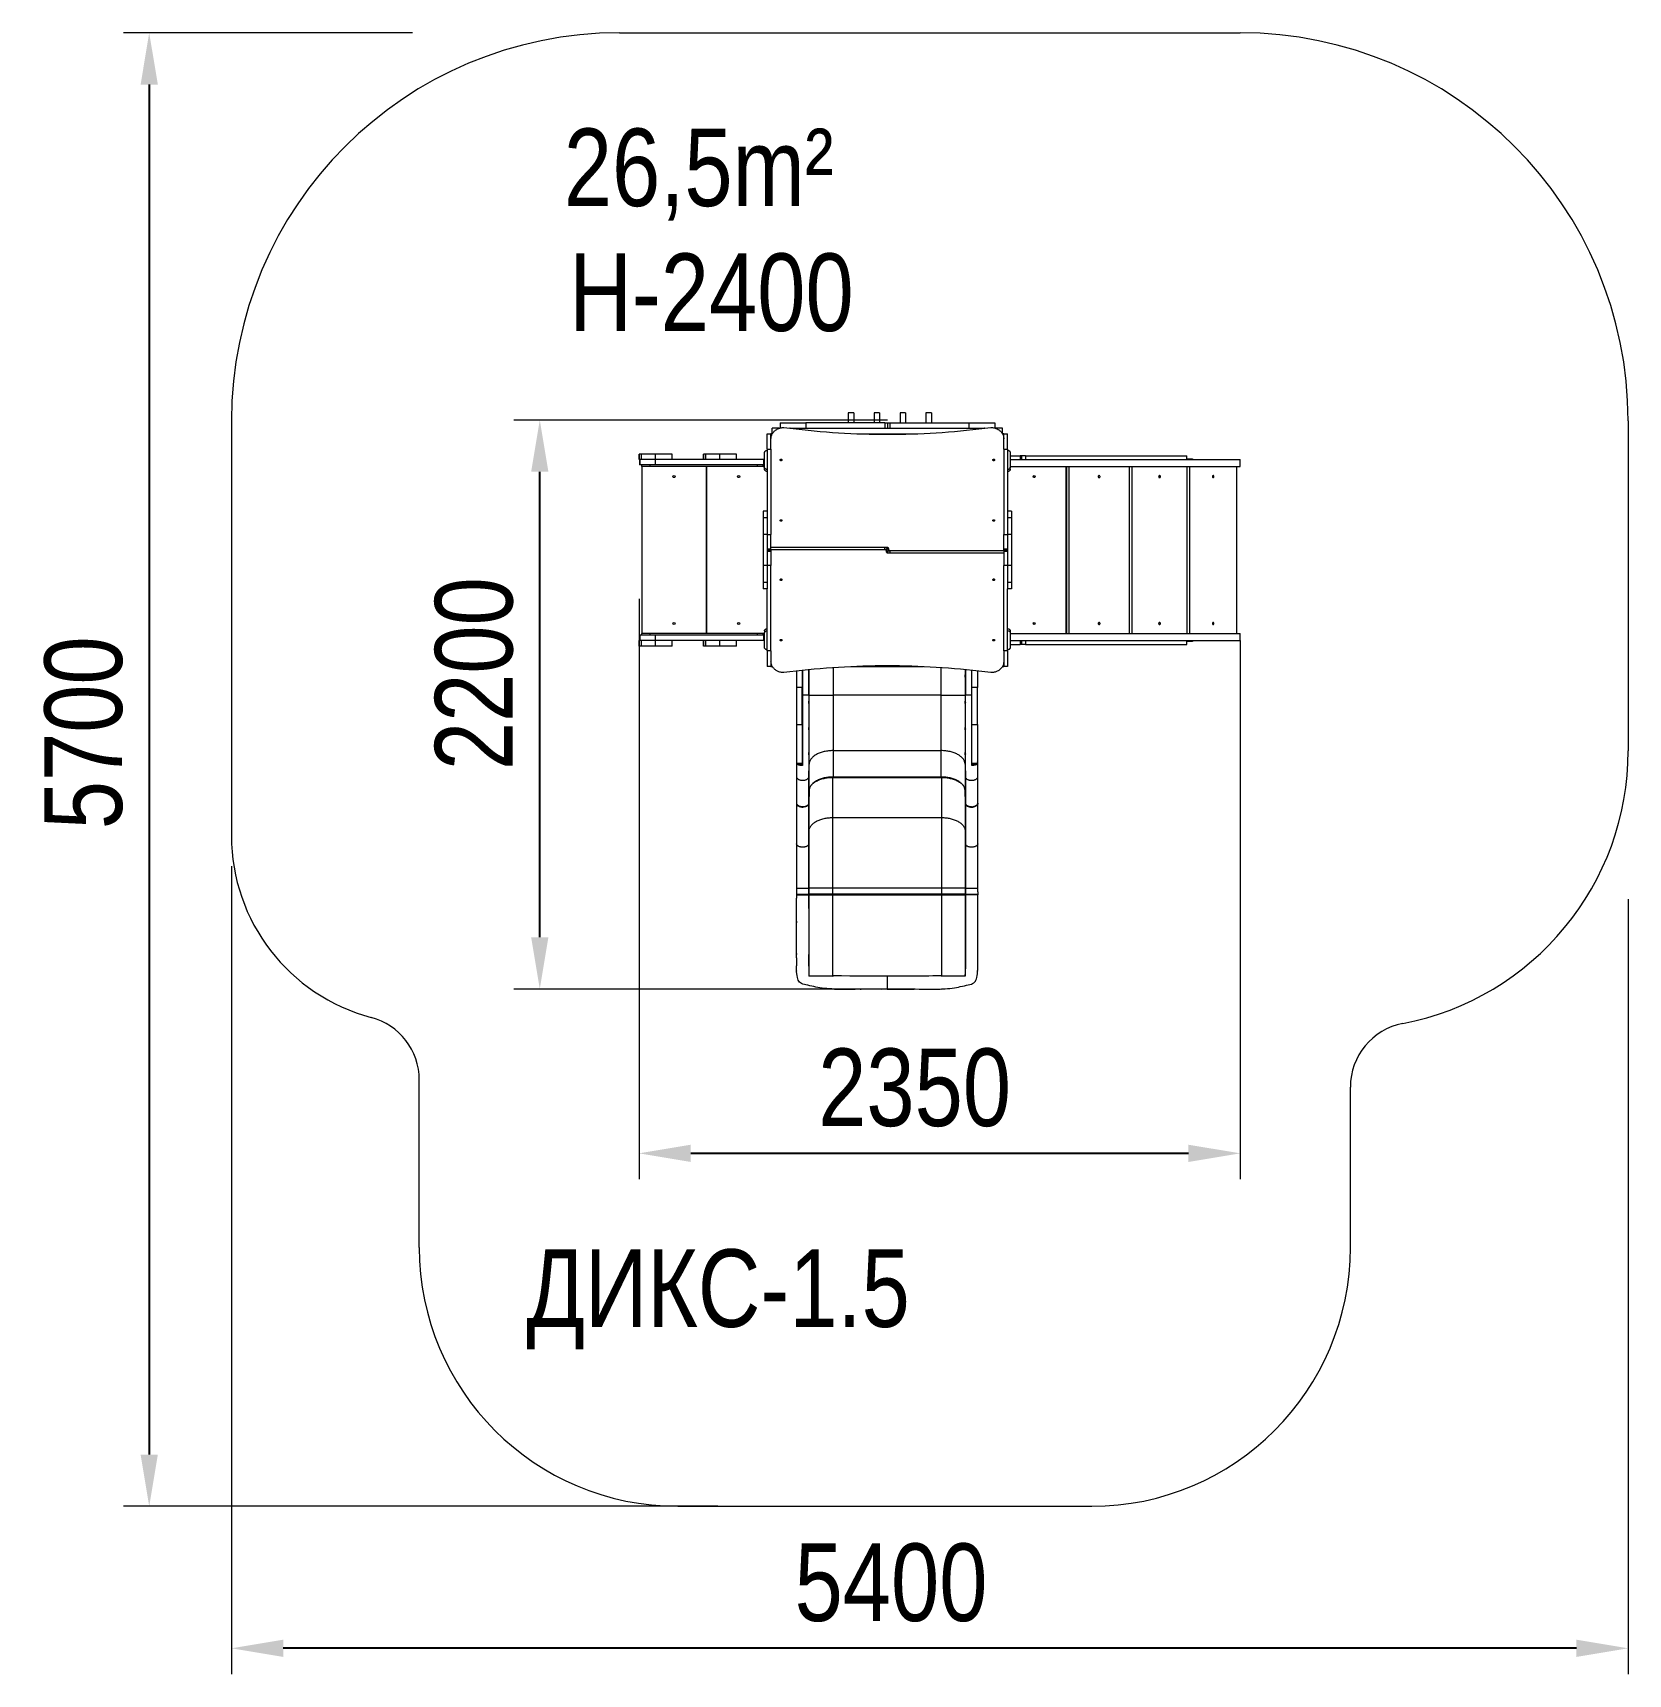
# Model space of a CAD drawing. Header units: millimetres. Extents: x -3322 to 2846, y -3947 to 2400.
import ezdxf

# ---------------------------------------------------------------- set-up
doc = ezdxf.new("R2010")
doc.units = ezdxf.units.MM
for name, color, linetype in [('DIKOM_АРТИКУЛ', 7, 'Continuous'), ('DIKOM_ЗОНА', 80, 'Continuous'), ('DIKOM_ОБЪЕКТ', 7, 'Continuous'), ('DIKOM_РАЗМЕР_ЗОНА', 7, 'Continuous'), ('DIKOM_РАЗМЕР_ОБЪЕКТА', 7, 'Continuous')]:
    doc.layers.add(name, color=color, linetype=linetype)
doc.styles.add('style1', font='arial.ttf', dxfattribs={"width": 0.8})
doc.dimstyles.new('1-50', dxfattribs={"dimtxt": 300, "dimasz": 200, "dimexe": 100, "dimexo": 0, "dimgap": 100, "dimtad": 1, "dimtxsty": 'style1', "dimcen": 200, "dimclrd": 7, "dimclre": 7, "dimclrt": 7, "dimadec": 1, "dimazin": 2, "dimtfac": 1, "dimtmove": 0, "dimatfit": 2, "dimfxl": 0, "dimlwd": 25, "dimlwe": 18, "dimarcsym": 0})

msp = doc.modelspace()

# ---------------------------------------------------------------- texts
at = {"layer": 'DIKOM_АРТИКУЛ', "insert": (-1414.781, -2304.132), "char_height": 300, "attachment_point": 1, "style": 'style1'}
msp.add_mtext_dynamic_manual_height_columns('ДИКС-1.5', width=1620.92864, gutter_width=20, heights=[0], dxfattribs=at)
at = {"layer": 'DIKOM_РАЗМЕР_ОБЪЕКТА', "insert": (-1269.501, 2029.781), "char_height": 300, "attachment_point": 1, "style": 'style1'}
msp.add_mtext_dynamic_manual_height_columns('2{\\fArial|b0|i0|c204|p34;6,5}m²', width=1194.32088, gutter_width=20, heights=[0], dxfattribs=at)
at = {"layer": 'DIKOM_РАЗМЕР_ОБЪЕКТА', "insert": (-1248.326, 1546.715), "char_height": 300, "width": 1145.9061, "attachment_point": 1, "style": 'style1'}
msp.add_mtext('H-2400', dxfattribs=at)

# ---------------------------------------------------------------- blocks, each defined once
blk = doc.blocks.new('*D0')
at = {"layer": 'Defpoints', "color": 0, "transparency": 16777216}
for p in [(-978.5, 211.6), (1345.6, 49.8), (-978.5, -1932.8)]:
    blk.add_point(p, dxfattribs=at)
at = {"layer": 'DIKOM_РАЗМЕР_ОБЪЕКТА', "color": 7, "lineweight": 18, "transparency": 16777216}
for p, q in [((-978.5, 211.6), (-978.5, -2032.8)), ((1345.6, 49.8), (1345.6, -2032.8))]:
    blk.add_line(p, q, dxfattribs=at)
at = {"layer": 'DIKOM_РАЗМЕР_ОБЪЕКТА', "color": 7, "lineweight": 25, "transparency": 16777216}
blk.add_line((1145.6, -1932.8), (-778.5, -1932.8), dxfattribs=at)
at = {"layer": 'DIKOM_РАЗМЕР_ОБЪЕКТА', "color": 7, "transparency": 16777216}
for points in [[(-778.5, -1899.5), (-778.5, -1966.2), (-978.5, -1932.8)], [(1145.6, -1899.5), (1145.6, -1966.2), (1345.6, -1932.8)]]:
    blk.add_solid(points, dxfattribs=at)
at = {"layer": 'DIKOM_РАЗМЕР_ОБЪЕКТА', "color": 7, "transparency": 16777216, "insert": (86.8, -1679.6), "char_height": 300, "attachment_point": 5, "style": 'style1'}
blk.add_mtext('2350', dxfattribs=at)
blk = doc.blocks.new('*D2')
at = {"layer": 'Defpoints', "color": 0, "transparency": 16777216}
for p in [(-1854.4, 2399.8), (-2872.5, -3297.4), (-674.2, -3297.4)]:
    blk.add_point(p, dxfattribs=at)
at = {"layer": 'DIKOM_РАЗМЕР_ЗОНА', "color": 7, "lineweight": 18, "transparency": 16777216}
for p, q in [((-1854.4, 2399.8), (-2972.5, 2399.8)), ((-674.2, -3297.4), (-2972.5, -3297.4))]:
    blk.add_line(p, q, dxfattribs=at)
at = {"layer": 'DIKOM_РАЗМЕР_ЗОНА', "color": 7, "lineweight": 25, "transparency": 16777216}
blk.add_line((-2872.5, 2199.8), (-2872.5, -3097.4), dxfattribs=at)
at = {"layer": 'DIKOM_РАЗМЕР_ЗОНА', "color": 7, "transparency": 16777216}
for points in [[(-2905.8, 2199.8), (-2839.1, 2199.8), (-2872.5, 2399.8)], [(-2905.8, -3097.4), (-2839.1, -3097.4), (-2872.5, -3297.4)]]:
    blk.add_solid(points, dxfattribs=at)
at = {"layer": 'DIKOM_РАЗМЕР_ЗОНА', "color": 7, "transparency": 16777216, "insert": (-3125.6, -306.7), "char_height": 300, "attachment_point": 5, "rotation": 90, "style": 'style1'}
blk.add_mtext('5700', dxfattribs=at)
blk = doc.blocks.new('*D3')
at = {"layer": 'Defpoints', "color": 0, "transparency": 16777216}
for p in [(-2554.4, -822.4), (2845.6, -950.2), (-2554.4, -3846.7)]:
    blk.add_point(p, dxfattribs=at)
at = {"layer": 'DIKOM_РАЗМЕР_ЗОНА', "color": 7, "lineweight": 18, "transparency": 16777216}
for p, q in [((-2554.4, -822.4), (-2554.4, -3946.7)), ((2845.6, -950.2), (2845.6, -3946.7))]:
    blk.add_line(p, q, dxfattribs=at)
at = {"layer": 'DIKOM_РАЗМЕР_ЗОНА', "color": 7, "lineweight": 25, "transparency": 16777216}
blk.add_line((2645.6, -3846.7), (-2354.4, -3846.7), dxfattribs=at)
at = {"layer": 'DIKOM_РАЗМЕР_ЗОНА', "color": 7, "transparency": 16777216}
for points in [[(-2354.4, -3813.4), (-2354.4, -3880), (-2554.4, -3846.7)], [(2645.6, -3813.4), (2645.6, -3880), (2845.6, -3846.7)]]:
    blk.add_solid(points, dxfattribs=at)
at = {"layer": 'DIKOM_РАЗМЕР_ЗОНА', "color": 7, "transparency": 16777216, "insert": (-4.4, -3593.5), "char_height": 300, "attachment_point": 5, "style": 'style1'}
blk.add_mtext('5400', dxfattribs=at)
blk = doc.blocks.new('*D1')
at = {"layer": 'Defpoints', "color": 0, "transparency": 16777216}
for p in [(-1362.5, 902.6), (-18, 902.6), (-18, -1297.4)]:
    blk.add_point(p, dxfattribs=at)
at = {"layer": 'DIKOM_РАЗМЕР_ОБЪЕКТА', "color": 7, "lineweight": 18, "transparency": 16777216}
for p, q in [((-18, 902.6), (-1462.5, 902.6)), ((-18, -1297.4), (-1462.5, -1297.4))]:
    blk.add_line(p, q, dxfattribs=at)
at = {"layer": 'DIKOM_РАЗМЕР_ОБЪЕКТА', "color": 7, "lineweight": 25, "transparency": 16777216}
blk.add_line((-1362.5, -1097.4), (-1362.5, 702.6), dxfattribs=at)
at = {"layer": 'DIKOM_РАЗМЕР_ОБЪЕКТА', "color": 7, "transparency": 16777216}
for points in [[(-1395.9, 702.6), (-1329.2, 702.6), (-1362.5, 902.6)], [(-1395.9, -1097.4), (-1329.2, -1097.4), (-1362.5, -1297.4)]]:
    blk.add_solid(points, dxfattribs=at)
at = {"layer": 'DIKOM_РАЗМЕР_ОБЪЕКТА', "color": 7, "transparency": 16777216, "insert": (-1615.7, -78), "char_height": 300, "attachment_point": 5, "rotation": 90, "style": 'style1'}
blk.add_mtext('2200', dxfattribs=at)

# ---------------------------------------------------------------- dimensions: what is measured, and where the dimension line sits
at = {"layer": 'DIKOM_РАЗМЕР_ЗОНА'}
dim = msp.add_linear_dim(base=(-2872.455, -3297.439), p1=(-1854.387, 2399.827), p2=(-674.194, -3297.439), angle=90, text='5700', dimstyle='1-50', dxfattribs=at)
dim.commit()
dim.dimension.update_dxf_attribs({"geometry": '*D2', "text_midpoint": (-2872.455, -306.657), "dimtype": 160})
dim = msp.add_linear_dim(base=(-2554.387, -3846.711), p1=(2845.613, -950.173), p2=(-2554.387, -822.437), dimstyle='1-50', dxfattribs=at)
dim.commit()
dim.dimension.update_dxf_attribs({"geometry": '*D3', "text_midpoint": (-4.387, -3846.711), "dimtype": 160})
at = {"layer": 'DIKOM_РАЗМЕР_ОБЪЕКТА'}
dim = msp.add_linear_dim(base=(-1362.539, 902.561), p1=(-17.974, -1297.439), p2=(-17.974, 902.561), angle=90, dimstyle='1-50', dxfattribs=at)
dim.commit()
dim.dimension.update_dxf_attribs({"geometry": '*D1', "text_midpoint": (-1362.539, -77.957), "dimtype": 160})
dim = msp.add_linear_dim(base=(-978.501, -1932.847), p1=(1345.613, 49.827), p2=(-978.501, 211.585), text='2350', dimstyle='1-50', dxfattribs=at)
dim.commit()
dim.dimension.update_dxf_attribs({"geometry": '*D0', "text_midpoint": (86.84, -1932.847), "dimtype": 160})

# ---------------------------------------------------------------- linework, layer by layer
at = {"layer": 'DIKOM_ЗОНА', "color": 3, "lineweight": 15}
for p, q in [((-1054.387, 2399.827), (1345.613, 2399.827)), ((-2554.387, 899.827), (-2554.387, -705.468)), ((2845.613, 899.827), (2845.613, -376.063)), ((-1828.498, -2297.439), (-1828.498, -1648.792)), ((1771.502, -2297.439), (1771.502, -1676.359)), ((-828.498, -3297.439), (771.502, -3297.439))]:
    msp.add_line(p, q, dxfattribs=at)
for centre, radius, start, end in [((-1054.387, 899.827), 1500, 90, 180), ((1345.613, 899.827), 1500, 0, 90), ((1771.502, -376.063), 1074.111, 280.8831106, 0), ((-1828.498, -705.468), 725.889, 180, 255.1566855), ((-2078.498, -1648.792), 250, 0, 75.1566855), ((2021.502, -1676.359), 250, 100.8831106, 180), ((-828.498, -2297.439), 1000, 180, 270), ((771.502, -2297.439), 1000, 270, 0)]:
    msp.add_arc(centre, radius, start, end, dxfattribs=at)
at = {"layer": 'DIKOM_ОБЪЕКТ', "color": 7, "linetype": 'Continuous', "lineweight": 15}
for p, q in [((-433.498, 891.827), (-433.498, 871.821)), ((-433.498, 891.827), (-333.498, 891.827)), ((-333.498, 891.827), (-333.498, 870.827)), ((-28.498, 891.827), (-333.498, 891.827)), ((-148.498, 930.827), (-169.498, 930.827)), ((-169.498, 930.827), (-169.498, 929.917)), ((-169.498, 929.917), (-169.498, 891.827)), ((-148.498, 930.827), (-148.498, 929.917)), ((-148.498, 929.917), (-148.498, 891.827)), ((-48.498, 930.827), (-69.498, 930.827)), ((-69.498, 930.827), (-69.498, 929.917)), ((-69.498, 929.917), (-69.498, 891.827)), ((-48.498, 930.827), (-48.498, 929.917)), ((-48.498, 929.917), (-48.498, 891.827)), ((-28.498, 891.827), (-28.498, 870.827)), ((-28.498, 891.827), (-18.498, 891.827)), ((-18.498, 891.827), (-18.498, 870.827)), ((-18.498, 891.827), (-8.498, 891.827)), ((-18.498, 891.827), (-18.498, 870.827)), ((-8.498, 891.827), (-8.498, 870.827)), ((-8.498, 891.827), (296.502, 891.827)), ((51.502, 930.827), (30.502, 930.827)), ((30.502, 930.827), (30.502, 929.917)), ((30.502, 929.917), (30.502, 891.827)), ((51.502, 930.827), (51.502, 929.917)), ((51.502, 929.917), (51.502, 891.827)), ((151.502, 930.827), (130.502, 930.827)), ((130.502, 930.827), (130.502, 929.917)), ((130.502, 929.917), (130.502, 891.827)), ((151.502, 930.827), (151.502, 929.917)), ((151.502, 929.917), (151.502, 891.827)), ((296.502, 891.827), (296.502, 870.827)), ((296.502, 891.827), (396.502, 891.827)), ((396.502, 891.827), (396.502, 871.821)), ((-483.498, 849.827), (-468.498, 849.827)), ((-483.498, 789.772), (-483.498, 849.827)), ((-483.498, 849.827), (-468.498, 849.827)), ((-463.246, 849.827), (-468.498, 849.827)), ((-468.498, 789.772), (-468.498, 849.827)), ((-463.498, 849.827), (-463.498, 870.827)), ((-436.751, 870.827), (-463.498, 870.827)), ((-394.229, 870.827), (-395.09, 870.827)), ((-394.229, 870.827), (-367.263, 870.827)), ((-394.229, 870.72), (-394.229, 870.827)), ((-367.263, 870.827), (330.267, 870.827)), ((-367.263, 867.512), (-367.263, 870.827)), ((-134.507, 849.827), (97.511, 849.827)), ((-69.498, 849.827), (-69.498, 848.059)), ((-48.498, 849.827), (-48.498, 847.782)), ((30.502, 849.827), (30.502, 848.027)), ((51.502, 849.827), (51.502, 848.433)), ((330.267, 870.827), (357.233, 870.827)), ((330.267, 867.512), (330.267, 870.827)), ((358.094, 870.827), (357.233, 870.827)), ((357.233, 870.72), (357.233, 870.827)), ((426.502, 870.827), (399.755, 870.827)), ((431.502, 849.827), (426.25, 849.827)), ((426.502, 849.827), (426.502, 870.827)), ((431.502, 849.827), (446.502, 849.827)), ((431.502, 789.772), (431.502, 849.827)), ((431.502, 849.827), (446.502, 849.827)), ((446.502, 789.772), (446.502, 849.827)), ((-977.615, 770.827), (-977.615, 749.827)), ((-977.609, 770.827), (-977.615, 770.827)), ((-977.609, 749.827), (-977.609, 770.827)), ((-968.766, 770.827), (-977.609, 770.827)), ((-977.609, 749.827), (-977.609, 770.827)), ((-977.609, 770.827), (-977.609, 770.827)), ((-968.766, 749.827), (-968.766, 770.827)), ((-915.223, 770.827), (-968.766, 770.827)), ((-915.223, 749.827), (-915.223, 770.827)), ((-850.385, 770.827), (-915.223, 770.827)), ((-850.385, 749.827), (-850.385, 770.827)), ((-729.324, 770.827), (-729.324, 749.827)), ((-729.318, 770.827), (-729.324, 770.827)), ((-729.318, 749.827), (-729.318, 770.827)), ((-720.475, 770.827), (-729.318, 770.827)), ((-729.318, 749.827), (-729.318, 770.827)), ((-729.318, 770.827), (-729.318, 770.827)), ((-720.475, 749.827), (-720.475, 770.827)), ((-666.933, 770.827), (-720.475, 770.827)), ((-666.933, 749.827), (-666.933, 770.827)), ((-602.094, 770.827), (-666.933, 770.827)), ((-602.094, 749.827), (-602.094, 770.827)), ((-493.498, 720.05), (-493.498, 776.359)), ((-483.498, 789.772), (-468.498, 789.772)), ((-483.498, 789.772), (-483.498, 549.464)), ((-468.498, 789.772), (-468.498, 459.772)), ((431.502, 789.772), (446.502, 789.772)), ((431.502, 789.772), (431.502, 459.772)), ((446.502, 789.772), (446.502, 549.464)), ((456.502, 776.359), (456.502, 720.05)), ((456.502, 764.827), (494.634, 764.827)), ((494.634, 764.827), (494.634, 749.827)), ((500.158, 764.827), (494.634, 764.827)), ((500.158, 764.827), (500.158, 749.827)), ((514.956, 764.827), (500.158, 764.827)), ((514.956, 764.827), (514.956, 749.827)), ((514.956, 764.827), (1137.973, 764.827)), ((1137.973, 764.827), (1137.973, 749.827)), ((1137.973, 764.827), (1138.709, 764.827)), ((1138.709, 749.827), (1138.709, 764.827)), ((-977.609, 749.827), (-977.615, 749.827)), ((-976.999, 749.827), (-977.609, 749.827)), ((-977.609, 749.827), (-977.609, 749.827)), ((-976.999, 749.827), (-976.999, 728.827)), ((-974.254, 728.827), (-976.999, 728.827)), ((-974.334, 749.827), (-976.995, 749.827)), ((-968.766, 749.827), (-974.334, 749.827)), ((-974.254, 728.827), (-974.254, 749.827)), ((-914.97, 728.827), (-974.254, 728.827)), ((-915.223, 749.827), (-968.766, 749.827)), ((-968.501, 722.827), (-968.501, 728.827)), ((-968.501, 722.827), (-968.501, 76.827)), ((-967.338, 722.827), (-968.501, 722.827)), ((-936.224, 722.827), (-967.338, 722.827)), ((-936.224, 722.827), (-936.224, 728.827)), ((-520.808, 722.827), (-936.224, 722.827)), ((-893.889, 749.827), (-915.223, 749.827)), ((-914.97, 728.827), (-914.97, 749.827)), ((-496.065, 728.827), (-914.97, 728.827)), ((-496.065, 749.827), (-893.889, 749.827)), ((-718.501, 76.827), (-718.501, 722.827)), ((-718.498, 722.827), (-718.498, 76.827)), ((-520.808, 722.827), (-520.808, 728.827)), ((-499.252, 722.827), (-520.808, 722.827)), ((-499.252, 722.827), (-499.252, 728.827)), ((-499.252, 722.827), (-493.498, 722.827)), ((-496.065, 728.827), (-496.065, 749.827)), ((-493.498, 749.827), (-496.065, 749.827)), ((-493.498, 728.827), (-496.065, 728.827)), ((-493.498, 712.557), (-493.498, 720.05)), ((456.502, 749.827), (1344.433, 749.827)), ((456.502, 722.827), (1344.433, 722.827)), ((456.502, 712.557), (456.502, 720.05)), ((672.307, 76.827), (672.307, 722.827)), ((673.467, 722.827), (673.467, 76.827)), ((682.831, 722.827), (682.831, 76.827)), ((917.316, 76.827), (917.316, 722.827)), ((927.106, 722.827), (927.106, 76.827)), ((1138.709, 752.827), (1161.502, 752.827)), ((1140.395, 76.827), (1140.395, 722.827)), ((1149.083, 722.827), (1149.083, 76.827)), ((1161.502, 752.827), (1161.502, 749.827)), ((1333.121, 76.827), (1333.121, 722.827)), ((1344.433, 749.827), (1344.433, 722.827)), ((1344.433, 749.827), (1345.613, 749.827)), ((1344.433, 722.827), (1345.613, 722.827)), ((1345.613, 722.827), (1345.613, 749.827)), ((-483.498, 549.827), (-498.498, 549.827)), ((-498.498, 549.827), (-498.498, 524.804)), ((-483.498, 549.827), (-498.498, 549.827)), ((-483.498, 524.804), (-498.498, 524.804)), ((-498.498, 524.804), (-498.498, 459.772)), ((-483.498, 549.464), (-483.498, 524.804)), ((-483.498, 524.804), (-483.498, 459.772)), ((461.502, 549.827), (446.502, 549.827)), ((461.502, 549.827), (446.502, 549.827)), ((446.502, 549.464), (446.502, 524.804)), ((461.502, 524.804), (446.502, 524.804)), ((446.502, 524.804), (446.502, 459.772)), ((461.502, 549.827), (461.502, 524.804)), ((461.502, 524.804), (461.502, 459.772)), ((-483.498, 459.772), (-498.498, 459.772)), ((-498.498, 459.772), (-498.498, 339.882)), ((-483.498, 459.772), (-483.498, 339.882)), ((-483.498, 459.772), (-468.498, 459.772)), ((-468.498, 405.044), (-468.498, 459.772)), ((431.502, 459.772), (446.502, 459.772)), ((431.502, 405.044), (431.502, 459.772)), ((461.502, 459.772), (446.502, 459.772)), ((446.502, 459.772), (446.502, 339.882)), ((461.502, 459.772), (461.502, 339.882)), ((-483.498, 405.044), (-468.498, 405.044)), ((-483.498, 399.827), (-468.498, 399.827)), ((-468.498, 399.827), (-483.498, 399.827)), ((-468.498, 394.609), (-483.498, 394.609)), ((-19.498, 410.351), (-468.498, 410.351)), ((-468.498, 399.827), (-468.498, 405.044)), ((-468.498, 402.165), (-29.498, 402.165)), ((-468.498, 399.827), (-468.498, 394.609)), ((-468.498, 394.609), (-468.498, 339.882)), ((-29.498, 408.472), (-29.498, 402.165)), ((-23.498, 404.468), (-23.498, 396.968)), ((-19.498, 402.858), (-23.498, 402.858)), ((-23.498, 396.968), (-23.498, 394.37)), ((-19.498, 402.858), (-19.498, 410.351)), ((-17.498, 396.674), (-17.498, 389.174)), ((-17.498, 396.674), (-13.498, 396.674)), ((-17.498, 389.174), (431.502, 389.174)), ((-13.498, 402.554), (-13.498, 405.153)), ((-13.498, 395.061), (-13.498, 402.554)), ((431.502, 397.357), (-7.498, 397.357)), ((-7.498, 391.154), (-7.498, 397.357)), ((431.502, 405.044), (446.502, 405.044)), ((431.502, 399.827), (431.502, 405.044)), ((446.502, 399.827), (431.502, 399.827)), ((431.502, 399.827), (431.502, 394.609)), ((431.502, 399.827), (446.502, 399.827)), ((446.502, 394.609), (431.502, 394.609)), ((431.502, 394.609), (431.502, 339.882)), ((-483.498, 339.882), (-498.498, 339.882)), ((-498.498, 339.882), (-498.498, 274.85)), ((-483.498, 339.882), (-483.498, 274.85)), ((-468.498, 339.882), (-483.498, 339.882)), ((-468.498, 9.882), (-468.498, 339.882)), ((446.502, 339.882), (431.502, 339.882)), ((431.502, 9.882), (431.502, 339.882)), ((461.502, 339.882), (446.502, 339.882)), ((446.502, 339.882), (446.502, 274.85)), ((461.502, 339.882), (461.502, 274.85)), ((-483.498, 274.85), (-498.498, 274.85)), ((-498.498, 274.85), (-498.498, 249.827)), ((-483.498, 274.85), (-483.498, 250.189)), ((461.502, 274.85), (446.502, 274.85)), ((446.502, 274.85), (446.502, 250.189)), ((461.502, 274.85), (461.502, 249.827)), ((-483.498, 249.827), (-498.498, 249.827)), ((-483.498, 249.827), (-498.498, 249.827)), ((-483.498, 9.882), (-483.498, 250.189)), ((446.502, 9.882), (446.502, 250.189)), ((461.502, 249.827), (446.502, 249.827)), ((461.502, 249.827), (446.502, 249.827)), ((-976.999, 70.827), (-976.999, 49.827)), ((-974.254, 70.827), (-976.999, 70.827)), ((-974.254, 49.827), (-974.254, 70.827)), ((-914.97, 70.827), (-974.254, 70.827)), ((-968.501, 76.827), (-967.338, 76.827)), ((-968.501, 70.827), (-968.501, 76.827)), ((-936.224, 76.827), (-967.338, 76.827)), ((-520.808, 76.827), (-936.224, 76.827)), ((-936.224, 70.827), (-936.224, 76.827)), ((-914.97, 49.827), (-914.97, 70.827)), ((-496.065, 70.827), (-914.97, 70.827)), ((-499.252, 76.827), (-520.808, 76.827)), ((-520.808, 70.827), (-520.808, 76.827)), ((-499.252, 76.827), (-493.498, 76.827)), ((-499.252, 70.827), (-499.252, 76.827)), ((-496.065, 49.827), (-496.065, 70.827)), ((-493.498, 70.827), (-496.065, 70.827)), ((-493.498, 87.07), (-493.498, 79.57)), ((-493.498, 23.278), (-493.498, 79.57)), ((456.502, 87.07), (456.502, 79.57)), ((456.502, 79.57), (456.502, 23.278)), ((456.502, 76.827), (1344.433, 76.827)), ((1344.433, 76.827), (1344.433, 49.827)), ((1344.433, 76.827), (1345.613, 76.827)), ((1344.433, 76.827), (1344.433, 49.827)), ((1344.433, 76.827), (1345.613, 76.827)), ((1345.613, 49.827), (1345.613, 76.827)), ((1345.613, 49.827), (1345.613, 76.827)), ((-977.615, 49.827), (-977.615, 28.827)), ((-977.609, 49.827), (-977.615, 49.827)), ((-977.609, 28.827), (-977.615, 28.827)), ((-977.609, 28.827), (-977.609, 49.827)), ((-976.999, 49.827), (-977.609, 49.827)), ((-977.609, 28.827), (-977.609, 49.827)), ((-977.609, 49.827), (-977.609, 49.827)), ((-968.766, 28.827), (-977.609, 28.827)), ((-977.609, 28.827), (-977.609, 28.827)), ((-974.334, 49.827), (-976.995, 49.827)), ((-968.766, 49.827), (-974.334, 49.827)), ((-968.766, 28.827), (-968.766, 49.827)), ((-915.223, 49.827), (-968.766, 49.827)), ((-915.223, 28.827), (-968.766, 28.827)), ((-915.223, 28.827), (-915.223, 49.827)), ((-893.889, 49.827), (-915.223, 49.827)), ((-850.385, 28.827), (-915.223, 28.827)), ((-496.065, 49.827), (-893.889, 49.827)), ((-850.385, 28.827), (-850.385, 49.827)), ((-729.324, 49.827), (-729.324, 28.827)), ((-729.318, 28.827), (-729.324, 28.827)), ((-729.318, 28.827), (-729.318, 49.827)), ((-729.318, 28.827), (-729.318, 49.827)), ((-720.475, 28.827), (-729.318, 28.827)), ((-729.318, 28.827), (-729.318, 28.827)), ((-720.475, 28.827), (-720.475, 49.827)), ((-666.933, 28.827), (-720.475, 28.827)), ((-666.933, 28.827), (-666.933, 49.827)), ((-602.094, 28.827), (-666.933, 28.827)), ((-602.094, 28.827), (-602.094, 49.827)), ((-493.498, 49.827), (-496.065, 49.827)), ((-468.498, 9.882), (-483.498, 9.882)), ((-483.498, 9.882), (-483.498, -50.173)), ((-468.498, 9.882), (-468.498, -50.173)), ((446.502, 9.882), (431.502, 9.882)), ((431.502, 9.882), (431.502, -50.173)), ((446.502, 9.882), (446.502, -50.173)), ((456.502, 49.827), (1344.433, 49.827)), ((456.502, 34.827), (494.634, 34.827)), ((494.634, 49.827), (494.634, 34.827)), ((500.158, 34.827), (494.634, 34.827)), ((500.158, 49.827), (500.158, 34.827)), ((514.956, 34.827), (500.158, 34.827)), ((514.956, 49.827), (514.956, 34.827)), ((514.956, 34.827), (1137.973, 34.827)), ((1137.973, 49.827), (1137.973, 34.827)), ((1137.973, 34.827), (1138.709, 34.827)), ((1138.709, 34.827), (1138.709, 49.827)), ((1161.502, 46.827), (1138.709, 46.827)), ((1161.502, 49.827), (1161.502, 46.827)), ((1344.433, 49.827), (1345.613, 49.827)), ((1344.433, 49.827), (1345.613, 49.827)), ((-468.498, -50.173), (-483.498, -50.173)), ((-468.498, -50.173), (-463.242, -50.173)), ((-321.998, -161.128), (-321.998, -63.008)), ((-320.997, -161.128), (-320.997, -62.909)), ((-228.498, -55.161), (-228.498, -161.128)), ((121.613, -51.172), (-158.609, -51.172)), ((-134.672, -50.173), (97.676, -50.173)), ((189.502, -161.128), (189.502, -55.025)), ((282.001, -62.711), (282.001, -161.128)), ((283.002, -62.81), (283.002, -161.128)), ((426.246, -50.173), (431.502, -50.173)), ((446.502, -50.173), (431.502, -50.173)), ((-368.498, -131.324), (-368.498, -67.988)), ((-347.498, -65.65), (-347.498, -131.324)), ((-346.52, -65.545), (-346.52, -161.128)), ((307.524, -161.128), (307.524, -65.33)), ((308.502, -131.324), (308.502, -65.435)), ((329.502, -67.759), (329.502, -131.324)), ((-347.498, -131.324), (-368.498, -131.324)), ((-368.498, -274.074), (-368.498, -131.324)), ((-347.498, -274.074), (-347.498, -131.324)), ((-346.52, -161.128), (-347.498, -161.128)), ((-346.52, -161.128), (-346.52, -433.617)), ((-321.998, -161.128), (-346.52, -161.128)), ((-321.998, -161.128), (-321.998, -476.595)), ((-320.997, -161.128), (-321.998, -161.128)), ((-320.997, -428.414), (-320.997, -161.128)), ((-228.498, -161.128), (-228.498, -375.645)), ((189.502, -161.128), (-228.498, -161.128)), ((189.502, -375.645), (189.502, -161.128)), ((283.002, -161.128), (282.001, -161.128)), ((282.001, -161.128), (282.001, -428.414)), ((283.002, -476.595), (283.002, -161.128)), ((307.524, -161.128), (283.002, -161.128)), ((307.524, -433.617), (307.524, -161.128)), ((308.502, -161.128), (307.524, -161.128)), ((329.502, -131.324), (308.502, -131.324)), ((308.502, -274.074), (308.502, -131.324)), ((329.502, -274.074), (329.502, -131.324)), ((-368.498, -274.074), (-347.498, -274.074)), ((-368.498, -425.934), (-368.498, -274.074)), ((-347.498, -274.074), (-347.498, -425.934)), ((308.502, -274.074), (329.502, -274.074)), ((308.502, -425.934), (308.502, -274.074)), ((329.502, -274.074), (329.502, -425.934)), ((-228.498, -375.645), (-228.498, -477.691)), ((-228.498, -375.645), (189.502, -375.645)), ((189.502, -477.691), (189.502, -375.645)), ((-369.998, -421.723), (-369.998, -421.77)), ((-369.998, -421.77), (-369.998, -422.334)), ((-369.998, -422.334), (-369.998, -476.595)), ((-347.498, -425.934), (-368.498, -425.934)), ((-368.498, -427.833), (-368.498, -425.934)), ((-368.498, -427.833), (-347.498, -427.833)), ((-347.498, -427.833), (-347.498, -425.934)), ((-347.498, -431.055), (-347.498, -428.308)), ((-321.998, -476.595), (-320.997, -428.414)), ((-320.997, -530.46), (-320.997, -428.414)), ((282.001, -428.414), (283.002, -476.595)), ((282.001, -428.414), (282.001, -530.46)), ((329.502, -425.934), (308.502, -425.934)), ((308.502, -427.833), (308.502, -425.934)), ((308.502, -427.833), (329.502, -427.833)), ((308.502, -431.055), (308.502, -428.31)), ((329.502, -427.833), (329.502, -425.934)), ((331.002, -421.77), (331.002, -421.723)), ((331.002, -422.334), (331.002, -421.77)), ((331.002, -476.595), (331.002, -422.334)), ((-369.998, -476.595), (-369.998, -570.797)), ((-321.998, -578.64), (-321.998, -476.595)), ((-229.496, -477.912), (-229.496, -478.45)), ((-229.496, -478.45), (-229.496, -479.197)), ((190.5, -478.45), (-229.496, -478.45)), ((-229.496, -634.497), (-229.496, -479.197)), ((-229.496, -479.197), (190.5, -479.197)), ((-228.498, -477.691), (189.502, -477.691)), ((-228.498, -477.691), (-228.498, -477.904)), ((-228.498, -477.904), (189.502, -477.904)), ((189.502, -477.904), (189.502, -477.691)), ((190.5, -478.45), (190.5, -477.92)), ((190.5, -479.197), (190.5, -478.45)), ((190.5, -479.197), (190.5, -634.497)), ((283.002, -476.595), (283.002, -578.64)), ((331.002, -570.797), (331.002, -476.595)), ((-369.998, -513.934), (-369.998, -553.51)), ((-369.998, -570.797), (-369.998, -578.64)), ((-320.997, -530.46), (-321.998, -578.64)), ((-321.495, -686.952), (-321.495, -554.426)), ((279.853, -519.399), (279.932, -519.584)), ((283.002, -578.64), (282.001, -530.46)), ((282.499, -554.426), (282.499, -686.952)), ((331.002, -553.51), (331.002, -513.934)), ((331.002, -578.64), (331.002, -570.797)), ((-369.998, -580.147), (-369.998, -735.447)), ((-369.971, -580.38), (-369.881, -581.166)), ((-321.998, -580.147), (-321.996, -579.936)), ((-321.998, -735.447), (-321.998, -580.147)), ((-321.989, -579.239), (-321.967, -577.137)), ((-229.496, -634.497), (190.5, -634.497)), ((-229.496, -907.519), (-229.496, -634.497)), ((190.5, -634.497), (190.5, -907.519)), ((282.971, -577.137), (283.002, -580.147)), ((283.002, -580.147), (283.002, -735.447)), ((307.002, -593.166), (307.002, -593.913)), ((331.002, -578.641), (331.002, -580.147)), ((331.002, -735.447), (331.002, -580.147)), ((-321.998, -735.447), (-321.495, -686.952)), ((-321.495, -907.519), (-321.495, -686.952)), ((282.499, -686.952), (283.002, -735.447)), ((282.499, -686.952), (282.499, -907.519)), ((-369.998, -735.447), (-369.998, -907.519)), ((-321.998, -907.519), (-321.998, -735.447)), ((283.002, -735.447), (283.002, -907.519)), ((331.002, -907.519), (331.002, -735.447)), ((-370.026, -947.519), (-370.025, -946.724)), ((-370.009, -923.519), (-370.017, -932.952)), ((-370.017, -932.952), (-369.843, -932.958)), ((-370.007, -932.951), (-370.012, -946.724)), ((-370.009, -923.519), (-369.984, -923.373)), ((-369.998, -907.519), (-321.998, -907.519)), ((-369.998, -907.519), (-369.998, -921.519)), ((-369.998, -910.919), (-369.998, -910.919)), ((-369.998, -921.519), (-369.998, -931.094)), ((-368.849, -931.37), (-369.724, -932.246)), ((-322.291, -932.226), (-323.207, -931.31)), ((-321.788, -932.226), (-322.768, -931.246)), ((-322.498, -931.594), (-321.995, -931.594)), ((-321.788, -932.226), (-322.291, -932.226)), ((-322.286, -932.933), (-322.174, -932.933)), ((-322.105, -931.094), (-321.998, -931.094)), ((-321.495, -907.519), (-321.998, -907.519)), ((-321.998, -931.094), (-321.998, -907.519)), ((-321.495, -931.094), (-321.998, -931.094)), ((-321.998, -932.934), (-321.495, -932.933)), ((-321.495, -931.094), (-321.495, -907.519)), ((-321.495, -1247.437), (-321.495, -932.933)), ((-229.496, -931.094), (-229.496, -907.519)), ((190.5, -907.519), (-229.496, -907.519)), ((190.5, -931.094), (-229.496, -931.094)), ((-229.496, -931.094), (-229.496, -931.594)), ((-229.496, -931.594), (190.5, -931.594)), ((-229.496, -932.226), (-229.496, -931.594)), ((-229.496, -932.933), (-229.496, -932.226)), ((190.5, -932.226), (-229.496, -932.226)), ((-229.496, -1247.437), (-229.496, -932.933)), ((-229.496, -932.933), (190.5, -932.933)), ((190.5, -907.519), (190.5, -931.094)), ((190.5, -931.094), (190.5, -931.594)), ((190.5, -931.594), (190.5, -932.226)), ((190.5, -932.933), (190.5, -932.226)), ((190.5, -932.933), (190.5, -1247.437)), ((283.002, -907.519), (282.499, -907.519)), ((282.499, -907.519), (282.499, -931.094)), ((283.002, -931.094), (282.499, -931.094)), ((282.499, -932.933), (282.499, -1247.437)), ((282.499, -932.933), (283.002, -932.934)), ((283.424, -931.594), (282.792, -932.226)), ((283.295, -932.226), (282.792, -932.226)), ((282.999, -931.594), (283.502, -931.594)), ((283.002, -907.519), (331.002, -907.519)), ((283.002, -907.519), (283.002, -931.094)), ((283.002, -932.934), (283.002, -1143.799)), ((283.094, -931.094), (283.581, -931.262)), ((283.29, -932.933), (283.178, -932.933)), ((283.295, -932.226), (283.957, -931.564)), ((284.309, -931.406), (283.892, -931.406)), ((330.728, -932.246), (329.89, -931.407)), ((330.211, -931.236), (330.886, -931.095)), ((331.021, -932.952), (330.85, -932.958)), ((331.002, -921.519), (331.002, -907.519)), ((331.002, -910.919), (331.002, -910.919)), ((331.002, -921.519), (331.002, -931.094)), ((331.002, -923.418), (331.013, -923.519)), ((331.016, -946.724), (331.011, -932.951)), ((331.013, -923.519), (331.021, -932.952)), ((331.03, -947.519), (331.029, -946.724)), ((-321.998, -986.629), (-321.998, -1143.799)), ((-369.981, -1162.253), (-369.994, -1163.405)), ((-369.956, -1160.047), (-369.981, -1162.253)), ((-321.998, -1143.799), (-321.998, -1158.093)), ((-321.998, -1158.093), (-321.998, -1163.437)), ((283.002, -1143.799), (283.002, -1158.093)), ((283.002, -1158.093), (283.002, -1163.437)), ((330.984, -1162.166), (330.961, -1160.11)), ((330.998, -1163.405), (330.984, -1162.166)), ((-369.681, -1226.686), (-369.64, -1227.399)), ((-321.554, -1246.914), (-321.517, -1247.375)), ((-321.517, -1247.375), (-321.498, -1247.433)), ((-321.498, -1247.433), (-321.495, -1247.437)), ((-320.17, -1247.437), (-321.495, -1247.437)), ((-320.151, -1247.437), (-320.17, -1247.437)), ((-301.057, -1247.437), (-305.831, -1247.437)), ((-280.432, -1247.437), (-301.057, -1247.437)), ((-274.027, -1247.437), (-280.432, -1247.437)), ((-236.66, -1247.437), (-250.241, -1247.437)), ((-229.496, -1247.437), (-236.66, -1247.437)), ((-229.496, -1247.437), (-229.007, -1247.437)), ((-229.007, -1247.437), (-228.397, -1247.437)), ((-19.498, -1247.437), (-164.208, -1247.437)), ((125.212, -1247.437), (-19.498, -1247.437)), ((190.011, -1247.437), (189.401, -1247.437)), ((190.5, -1247.437), (190.011, -1247.437)), ((197.664, -1247.437), (190.5, -1247.437)), ((211.245, -1247.437), (197.664, -1247.437)), ((241.436, -1247.437), (235.031, -1247.437)), ((262.061, -1247.437), (241.436, -1247.437)), ((266.835, -1247.437), (262.061, -1247.437)), ((281.174, -1247.437), (281.155, -1247.437)), ((282.499, -1247.437), (281.174, -1247.437)), ((282.502, -1247.433), (282.499, -1247.437)), ((282.521, -1247.375), (282.502, -1247.433)), ((282.558, -1246.914), (282.521, -1247.375)), ((330.579, -1228.246), (330.62, -1227.651)), ((330.62, -1227.651), (330.685, -1226.686)), ((189.528, -1297.433), (191.857, -1297.332)), ((191.857, -1297.332), (194.185, -1297.231))]:
    msp.add_line(p, q, dxfattribs=at)
at = {"layer": 'DIKOM_ОБЪЕКТ', "color": 7, "linetype": 'Continuous', "lineweight": 15, "flags": 128}
for points in [[(-468.498, 830.502), (-468.391, 833.335), (-468.07, 836.155), (-467.537, 838.952), (-466.794, 841.712), (-465.845, 844.425), (-464.692, 847.077), (-463.342, 849.659), (-461.799, 852.159), (-460.071, 854.566), (-458.166, 856.87), (-456.09, 859.061), (-453.853, 861.13), (-451.465, 863.067), (-448.936, 864.865), (-446.277, 866.516), (-443.498, 868.013), (-440.612, 869.349), (-437.632, 870.519), (-434.57, 871.517), (-431.439, 872.34), (-428.253, 872.984), (-425.024, 873.446), (-421.768, 873.723), (-418.498, 873.816)], [(-418.498, 873.816), (-395.132, 870.832), (-371.736, 868.027), (-348.312, 865.402), (-324.863, 862.958), (-301.389, 860.693), (-277.893, 858.609), (-254.377, 856.706), (-230.842, 854.984), (-207.29, 853.442), (-183.724, 852.082), (-160.144, 850.903), (-136.554, 849.905), (-112.954, 849.088), (-89.346, 848.453), (-65.733, 847.999), (-42.117, 847.727), (-18.498, 847.636), (5.121, 847.727), (28.737, 847.999), (52.35, 848.453), (75.958, 849.088), (99.558, 849.905), (123.148, 850.903), (146.728, 852.082), (170.294, 853.442), (193.846, 854.984), (217.381, 856.706), (240.897, 858.609), (264.393, 860.693), (287.867, 862.958), (311.316, 865.402), (334.74, 868.027), (358.136, 870.832), (381.502, 873.816)], [(381.502, 873.816), (384.772, 873.723), (388.028, 873.446), (391.257, 872.984), (394.443, 872.34), (397.574, 871.517), (400.636, 870.519), (403.616, 869.349), (406.502, 868.013), (409.281, 866.516), (411.94, 864.865), (414.469, 863.067), (416.857, 861.13), (419.094, 859.061), (421.17, 856.87), (423.075, 854.566), (424.803, 852.159), (426.346, 849.659), (427.696, 847.077), (428.849, 844.425), (429.798, 841.712), (430.541, 838.952), (431.074, 836.155), (431.395, 833.335), (431.502, 830.502)], [(-493.498, 776.359), (-493.396, 777.591), (-493.093, 778.799), (-492.594, 779.957), (-491.911, 781.042), (-491.055, 782.032), (-490.047, 782.905), (-488.904, 783.646), (-487.652, 784.239), (-486.315, 784.671), (-484.921, 784.933), (-483.498, 785.021)], [(446.502, 785.021), (447.925, 784.933), (449.319, 784.671), (450.656, 784.239), (451.908, 783.646), (453.051, 782.905), (454.059, 782.032), (454.915, 781.042), (455.598, 779.957), (456.097, 778.799), (456.4, 777.591), (456.502, 776.359)], [(-483.498, 711.387), (-484.921, 711.475), (-486.315, 711.738), (-487.652, 712.17), (-488.904, 712.762), (-490.047, 713.503), (-491.055, 714.377), (-491.911, 715.366), (-492.594, 716.451), (-493.093, 717.609), (-493.396, 718.817), (-493.498, 720.05)], [(-483.498, 703.894), (-484.921, 703.982), (-486.315, 704.245), (-487.652, 704.677), (-488.904, 705.269), (-490.047, 706.01), (-491.055, 706.884), (-491.911, 707.873), (-492.594, 708.958), (-493.093, 710.116), (-493.396, 711.324), (-493.498, 712.557)], [(-425.998, 748.204), (-426.1, 747.478), (-426.399, 746.795), (-426.878, 746.194), (-427.51, 745.709), (-428.257, 745.369), (-429.076, 745.194), (-429.92, 745.194), (-430.739, 745.369), (-431.486, 745.709), (-432.118, 746.194), (-432.597, 746.795), (-432.896, 747.478), (-432.998, 748.204), (-432.896, 748.93), (-432.597, 749.613), (-432.118, 750.215), (-431.486, 750.699), (-430.739, 751.039), (-429.92, 751.214), (-429.076, 751.214), (-428.257, 751.039), (-427.51, 750.699), (-426.878, 750.215), (-426.399, 749.613), (-426.1, 748.93), (-425.998, 748.204)], [(396.002, 748.204), (395.9, 747.478), (395.601, 746.795), (395.122, 746.194), (394.49, 745.709), (393.743, 745.369), (392.924, 745.194), (392.08, 745.194), (391.261, 745.369), (390.514, 745.709), (389.882, 746.194), (389.403, 746.795), (389.104, 747.478), (389.002, 748.204), (389.104, 748.93), (389.403, 749.613), (389.882, 750.215), (390.514, 750.699), (391.261, 751.039), (392.08, 751.214), (392.924, 751.214), (393.743, 751.039), (394.49, 750.699), (395.122, 750.215), (395.601, 749.613), (395.9, 748.93), (396.002, 748.204)], [(456.502, 720.05), (456.4, 718.817), (456.097, 717.609), (455.598, 716.451), (454.915, 715.366), (454.059, 714.377), (453.051, 713.503), (451.908, 712.762), (450.656, 712.17), (449.319, 711.738), (447.925, 711.475), (446.502, 711.387)], [(456.502, 712.557), (456.4, 711.324), (456.097, 710.116), (455.598, 708.958), (454.915, 707.873), (454.059, 706.884), (453.051, 706.01), (451.908, 705.269), (450.656, 704.677), (449.319, 704.245), (447.925, 703.982), (446.502, 703.894)], [(800.073, 687.827), (799.238, 687.726), (798.445, 687.43), (797.734, 686.954), (797.14, 686.321), (796.693, 685.562), (796.415, 684.717), (796.321, 683.827), (796.415, 682.936), (796.693, 682.091), (797.14, 681.333), (797.734, 680.699), (798.445, 680.223), (799.238, 679.927), (800.073, 679.827), (800.908, 679.927), (801.701, 680.223), (802.412, 680.699), (803.006, 681.333), (803.453, 682.091), (803.731, 682.936), (803.825, 683.827), (803.731, 684.717), (803.453, 685.562), (803.006, 686.321), (802.412, 686.954), (801.701, 687.43), (800.908, 687.726), (800.073, 687.827)], [(1033.751, 687.827), (1032.992, 687.726), (1032.27, 687.43), (1031.623, 686.954), (1031.083, 686.321), (1030.676, 685.562), (1030.424, 684.717), (1030.338, 683.827), (1030.424, 682.936), (1030.676, 682.091), (1031.083, 681.333), (1031.623, 680.699), (1032.27, 680.223), (1032.992, 679.927), (1033.751, 679.827), (1034.51, 679.927), (1035.232, 680.223), (1035.879, 680.699), (1036.419, 681.333), (1036.826, 682.091), (1037.078, 682.936), (1037.164, 683.827), (1037.078, 684.717), (1036.826, 685.562), (1036.419, 686.321), (1035.879, 686.954), (1035.232, 687.43), (1034.51, 687.726), (1033.751, 687.827)], [(1241.102, 687.827), (1240.447, 687.726), (1239.825, 687.43), (1239.266, 686.954), (1238.8, 686.321), (1238.449, 685.562), (1238.231, 684.717), (1238.158, 683.827), (1238.231, 682.936), (1238.449, 682.091), (1238.8, 681.333), (1239.266, 680.699), (1239.825, 680.223), (1240.447, 679.927), (1241.102, 679.827), (1241.757, 679.927), (1242.38, 680.223), (1242.938, 680.699), (1243.404, 681.333), (1243.755, 682.091), (1243.973, 682.936), (1244.047, 683.827), (1243.973, 684.717), (1243.755, 685.562), (1243.404, 686.321), (1242.938, 686.954), (1242.38, 687.43), (1241.757, 687.726), (1241.102, 687.827)], [(-425.998, 514.306), (-426.1, 513.58), (-426.399, 512.897), (-426.878, 512.295), (-427.51, 511.811), (-428.257, 511.471), (-429.076, 511.296), (-429.92, 511.296), (-430.739, 511.471), (-431.486, 511.811), (-432.118, 512.295), (-432.597, 512.897), (-432.896, 513.58), (-432.998, 514.306), (-432.896, 515.031), (-432.597, 515.715), (-432.118, 516.316), (-431.486, 516.801), (-430.739, 517.141), (-429.92, 517.316), (-429.076, 517.316), (-428.257, 517.141), (-427.51, 516.801), (-426.878, 516.316), (-426.399, 515.715), (-426.1, 515.031), (-425.998, 514.306)], [(396.002, 514.306), (395.9, 513.58), (395.601, 512.897), (395.122, 512.295), (394.49, 511.811), (393.743, 511.471), (392.924, 511.296), (392.08, 511.296), (391.261, 511.471), (390.514, 511.811), (389.882, 512.295), (389.403, 512.897), (389.104, 513.58), (389.002, 514.306), (389.104, 515.031), (389.403, 515.715), (389.882, 516.316), (390.514, 516.801), (391.261, 517.141), (392.08, 517.316), (392.924, 517.316), (393.743, 517.141), (394.49, 516.801), (395.122, 516.316), (395.601, 515.715), (395.9, 515.031), (396.002, 514.306)], [(-29.498, 402.165), (-28.327, 402.065), (-27.202, 401.769), (-26.165, 401.289), (-25.255, 400.643), (-24.509, 399.855), (-23.955, 398.957), (-23.613, 397.982), (-23.498, 396.968)], [(-23.798, 406.09), (-23.613, 405.482), (-23.498, 404.468)], [(-23.498, 401.87), (-23.383, 400.857), (-23.041, 399.882), (-22.487, 398.984), (-21.741, 398.196), (-20.831, 397.55), (-19.794, 397.07), (-18.669, 396.774), (-17.498, 396.674)], [(-23.498, 394.37), (-23.383, 393.357), (-23.041, 392.382), (-22.487, 391.484), (-21.741, 390.696), (-20.831, 390.05), (-19.794, 389.57), (-18.669, 389.274), (-17.498, 389.174)], [(-13.498, 405.153), (-13.613, 406.167), (-13.955, 407.142), (-14.509, 408.041), (-15.255, 408.829), (-16.165, 409.475), (-17.202, 409.955), (-18.327, 410.251), (-19.498, 410.351)], [(-13.498, 397.66), (-13.613, 398.674), (-13.955, 399.649), (-14.509, 400.548), (-15.255, 401.336), (-16.165, 401.982), (-17.202, 402.462), (-18.327, 402.758), (-19.498, 402.858)], [(-7.498, 397.357), (-8.669, 397.457), (-9.794, 397.752), (-10.831, 398.233), (-11.741, 398.879), (-12.487, 399.667), (-13.041, 400.565), (-13.383, 401.54), (-13.498, 402.554)], [(-13.299, 393.734), (-13.383, 394.047), (-13.498, 395.061)], [(-432.998, 285.251), (-432.896, 285.977), (-432.597, 286.66), (-432.118, 287.261), (-431.486, 287.746), (-430.739, 288.085), (-429.92, 288.26), (-429.076, 288.26), (-428.257, 288.085), (-427.51, 287.746), (-426.878, 287.261), (-426.399, 286.66), (-426.1, 285.977), (-425.998, 285.251), (-426.1, 284.526), (-426.399, 283.843), (-426.878, 283.241), (-427.51, 282.757), (-428.257, 282.417), (-429.076, 282.242), (-429.92, 282.242), (-430.739, 282.417), (-431.486, 282.757), (-432.118, 283.241), (-432.597, 283.843), (-432.896, 284.526), (-432.998, 285.251)], [(389.002, 285.251), (389.104, 285.977), (389.403, 286.66), (389.882, 287.261), (390.514, 287.746), (391.261, 288.085), (392.08, 288.26), (392.924, 288.26), (393.743, 288.085), (394.49, 287.746), (395.122, 287.261), (395.601, 286.66), (395.9, 285.977), (396.002, 285.251), (395.9, 284.526), (395.601, 283.843), (395.122, 283.241), (394.49, 282.757), (393.743, 282.417), (392.924, 282.242), (392.08, 282.242), (391.261, 282.417), (390.514, 282.757), (389.882, 283.241), (389.403, 283.843), (389.104, 284.526), (389.002, 285.251)], [(-493.498, 87.07), (-493.396, 88.303), (-493.093, 89.51), (-492.594, 90.668), (-491.911, 91.752), (-491.055, 92.741), (-490.047, 93.615), (-488.904, 94.356), (-487.652, 94.948), (-486.315, 95.38), (-484.921, 95.642), (-483.498, 95.73)], [(-493.498, 79.57), (-493.396, 80.803), (-493.093, 82.01), (-492.594, 83.168), (-491.911, 84.252), (-491.055, 85.241), (-490.047, 86.115), (-488.904, 86.856), (-487.652, 87.448), (-486.315, 87.88), (-484.921, 88.142), (-483.498, 88.23)], [(446.502, 95.73), (447.925, 95.642), (449.319, 95.38), (450.656, 94.948), (451.908, 94.356), (453.051, 93.615), (454.059, 92.741), (454.915, 91.752), (455.598, 90.668), (456.097, 89.51), (456.4, 88.303), (456.502, 87.07)], [(446.502, 88.23), (447.925, 88.142), (449.319, 87.88), (450.656, 87.448), (451.908, 86.856), (453.051, 86.115), (454.059, 85.241), (454.915, 84.252), (455.598, 83.168), (456.097, 82.01), (456.4, 80.803), (456.502, 79.57)], [(800.073, 119.827), (799.238, 119.726), (798.445, 119.43), (797.734, 118.954), (797.14, 118.321), (796.693, 117.562), (796.415, 116.717), (796.321, 115.827), (796.415, 114.937), (796.693, 114.091), (797.14, 113.333), (797.734, 112.699), (798.445, 112.223), (799.238, 111.927), (800.073, 111.827), (800.908, 111.927), (801.701, 112.223), (802.412, 112.699), (803.006, 113.333), (803.453, 114.091), (803.731, 114.937), (803.825, 115.827), (803.731, 116.717), (803.453, 117.562), (803.006, 118.321), (802.412, 118.954), (801.701, 119.43), (800.908, 119.726), (800.073, 119.827)], [(1033.751, 119.827), (1032.992, 119.726), (1032.27, 119.43), (1031.623, 118.954), (1031.083, 118.321), (1030.676, 117.562), (1030.424, 116.717), (1030.338, 115.827), (1030.424, 114.937), (1030.676, 114.091), (1031.083, 113.333), (1031.623, 112.699), (1032.27, 112.223), (1032.992, 111.927), (1033.751, 111.827), (1034.51, 111.927), (1035.232, 112.223), (1035.879, 112.699), (1036.419, 113.333), (1036.826, 114.091), (1037.078, 114.937), (1037.164, 115.827), (1037.078, 116.717), (1036.826, 117.562), (1036.419, 118.321), (1035.879, 118.954), (1035.232, 119.43), (1034.51, 119.726), (1033.751, 119.827)], [(1241.102, 119.827), (1240.447, 119.726), (1239.825, 119.43), (1239.266, 118.954), (1238.8, 118.321), (1238.449, 117.562), (1238.231, 116.717), (1238.158, 115.827), (1238.231, 114.937), (1238.449, 114.091), (1238.8, 113.333), (1239.266, 112.699), (1239.825, 112.223), (1240.447, 111.927), (1241.102, 111.827), (1241.757, 111.927), (1242.38, 112.223), (1242.938, 112.699), (1243.404, 113.333), (1243.755, 114.091), (1243.973, 114.937), (1244.047, 115.827), (1243.973, 116.717), (1243.755, 117.562), (1243.404, 118.321), (1242.938, 118.954), (1242.38, 119.43), (1241.757, 119.726), (1241.102, 119.827)], [(-483.498, 14.618), (-484.921, 14.706), (-486.315, 14.969), (-487.652, 15.401), (-488.904, 15.993), (-490.047, 16.733), (-491.055, 17.607), (-491.911, 18.596), (-492.594, 19.681), (-493.093, 20.839), (-493.396, 22.046), (-493.498, 23.278)], [(-432.998, 51.424), (-432.896, 52.15), (-432.597, 52.833), (-432.118, 53.434), (-431.486, 53.919), (-430.739, 54.258), (-429.92, 54.433), (-429.076, 54.433), (-428.257, 54.258), (-427.51, 53.919), (-426.878, 53.434), (-426.399, 52.833), (-426.1, 52.15), (-425.998, 51.424), (-426.1, 50.699), (-426.399, 50.016), (-426.878, 49.414), (-427.51, 48.93), (-428.257, 48.59), (-429.076, 48.415), (-429.92, 48.415), (-430.739, 48.59), (-431.486, 48.93), (-432.118, 49.414), (-432.597, 50.016), (-432.896, 50.699), (-432.998, 51.424)], [(389.002, 51.424), (389.104, 52.15), (389.403, 52.833), (389.882, 53.434), (390.514, 53.919), (391.261, 54.258), (392.08, 54.433), (392.924, 54.433), (393.743, 54.258), (394.49, 53.919), (395.122, 53.434), (395.601, 52.833), (395.9, 52.15), (396.002, 51.424), (395.9, 50.699), (395.601, 50.016), (395.122, 49.414), (394.49, 48.93), (393.743, 48.59), (392.924, 48.415), (392.08, 48.415), (391.261, 48.59), (390.514, 48.93), (389.882, 49.414), (389.403, 50.016), (389.104, 50.699), (389.002, 51.424)], [(456.502, 23.278), (456.4, 22.046), (456.097, 20.839), (455.598, 19.681), (454.915, 18.596), (454.059, 17.607), (453.051, 16.733), (451.908, 15.993), (450.656, 15.401), (449.319, 14.969), (447.925, 14.706), (446.502, 14.618)], [(-418.498, -74.149), (-421.768, -74.057), (-425.024, -73.779), (-428.253, -73.317), (-431.439, -72.674), (-434.57, -71.851), (-437.632, -70.853), (-440.612, -69.684), (-443.498, -68.348), (-446.277, -66.852), (-448.936, -65.201), (-451.465, -63.404), (-453.853, -61.467), (-456.09, -59.399), (-458.166, -57.208), (-460.071, -54.905), (-461.799, -52.499), (-463.342, -50), (-464.692, -47.419), (-465.845, -44.767), (-466.794, -42.055), (-467.537, -39.296), (-468.07, -36.5), (-468.391, -33.68), (-468.498, -30.848)], [(381.502, -74.149), (358.136, -71.166), (334.74, -68.362), (311.316, -65.738), (287.867, -63.294), (264.393, -61.03), (240.897, -58.947), (217.381, -57.045), (193.846, -55.323), (170.294, -53.782), (146.728, -52.422), (123.148, -51.243), (99.558, -50.245), (75.958, -49.429), (52.35, -48.794), (28.737, -48.34), (5.121, -48.068), (-18.498, -47.977), (-42.117, -48.068), (-65.733, -48.34), (-89.346, -48.794), (-112.954, -49.429), (-136.554, -50.245), (-160.144, -51.243), (-183.724, -52.422), (-207.29, -53.782), (-230.842, -55.323), (-254.377, -57.045), (-277.893, -58.947), (-301.389, -61.03), (-324.863, -63.294), (-348.312, -65.738), (-371.736, -68.362), (-395.132, -71.166), (-418.498, -74.149)], [(431.502, -30.848), (431.395, -33.68), (431.074, -36.5), (430.541, -39.296), (429.798, -42.055), (428.849, -44.767), (427.696, -47.419), (426.346, -50), (424.803, -52.499), (423.075, -54.905), (421.17, -57.208), (419.094, -59.399), (416.857, -61.467), (414.469, -63.404), (411.94, -65.201), (409.281, -66.852), (406.502, -68.348), (403.616, -69.684), (400.636, -70.853), (397.574, -71.851), (394.443, -72.674), (391.257, -73.317), (388.028, -73.779), (384.772, -74.057), (381.502, -74.149)], [(-321.82, -193.618), (-321.838, -193.364), (-321.853, -192.632), (-321.864, -191.503), (-321.87, -190.105), (-321.87, -188.596), (-321.864, -187.146), (-321.853, -185.919), (-321.838, -185.051), (-321.82, -184.643), (-321.814, -184.618), (-321.797, -184.871), (-321.781, -185.604), (-321.77, -186.733), (-321.764, -188.13), (-321.764, -189.639), (-321.77, -191.089), (-321.781, -192.317), (-321.797, -193.184), (-321.814, -193.593), (-321.82, -193.618)], [(-320.997, -161.128), (-320.869, -161.128), (-320.533, -161.128), (-319.991, -161.128), (-319.242, -161.128), (-318.29, -161.128), (-317.135, -161.128), (-315.781, -161.128), (-314.231, -161.128), (-312.487, -161.128), (-310.555, -161.128), (-308.438, -161.128), (-306.141, -161.128), (-303.67, -161.128), (-301.03, -161.128), (-298.226, -161.128), (-295.265, -161.128), (-292.155, -161.128), (-288.901, -161.128), (-285.511, -161.128), (-281.993, -161.128), (-278.354, -161.128), (-274.604, -161.128), (-270.749, -161.128), (-266.8, -161.128), (-262.764, -161.128), (-258.652, -161.128), (-254.471, -161.128), (-250.232, -161.128), (-245.944, -161.128), (-241.617, -161.128), (-237.261, -161.128), (-232.884, -161.128), (-228.498, -161.128)], [(189.502, -161.128), (193.888, -161.128), (198.265, -161.128), (202.621, -161.128), (206.948, -161.128), (211.236, -161.128), (215.475, -161.128), (219.656, -161.128), (223.768, -161.128), (227.804, -161.128), (231.753, -161.128), (235.608, -161.128), (239.358, -161.128), (242.997, -161.128), (246.515, -161.128), (249.905, -161.128), (253.159, -161.128), (256.269, -161.128), (259.23, -161.128), (262.034, -161.128), (264.674, -161.128), (267.145, -161.128), (269.442, -161.128), (271.559, -161.128), (273.491, -161.128), (275.235, -161.128), (276.785, -161.128), (278.139, -161.128), (279.294, -161.128), (280.246, -161.128), (280.995, -161.128), (281.537, -161.128), (281.873, -161.128), (282.001, -161.128)], [(282.824, -193.618), (282.806, -193.364), (282.79, -192.631), (282.777, -191.503), (282.769, -190.105), (282.767, -188.596), (282.772, -187.146), (282.781, -185.919), (282.796, -185.051), (282.813, -184.643), (282.818, -184.618), (282.836, -184.871), (282.852, -185.604), (282.865, -186.733), (282.873, -188.13), (282.874, -189.639), (282.87, -191.089), (282.861, -192.317), (282.847, -193.184), (282.83, -193.593), (282.824, -193.618)], [(-321.83, -295.011), (-321.847, -294.757), (-321.86, -294.024), (-321.868, -292.896), (-321.871, -291.498), (-321.867, -289.989), (-321.858, -288.539), (-321.844, -287.312), (-321.828, -286.444), (-321.81, -286.035), (-321.804, -286.01), (-321.788, -286.264), (-321.774, -286.997), (-321.766, -288.125), (-321.763, -289.523), (-321.767, -291.032), (-321.776, -292.482), (-321.79, -293.709), (-321.807, -294.577), (-321.825, -294.986), (-321.83, -295.011)], [(282.834, -295.011), (282.816, -294.757), (282.799, -294.024), (282.784, -292.896), (282.773, -291.498), (282.768, -289.989), (282.768, -288.539), (282.775, -287.311), (282.787, -286.444), (282.803, -286.035), (282.808, -286.01), (282.826, -286.264), (282.844, -286.997), (282.858, -288.125), (282.869, -289.523), (282.874, -291.032), (282.873, -292.482), (282.867, -293.71), (282.855, -294.577), (282.84, -294.986), (282.834, -295.011)], [(-228.498, -375.645), (-232.884, -375.705), (-237.261, -375.884), (-241.617, -376.181), (-245.944, -376.597), (-250.232, -377.13), (-254.471, -377.78), (-258.652, -378.543), (-262.764, -379.42), (-266.8, -380.407), (-270.749, -381.503), (-274.604, -382.706), (-278.354, -384.011), (-281.993, -385.417), (-285.511, -386.921), (-288.901, -388.519), (-292.155, -390.207), (-295.265, -391.981), (-298.226, -393.839), (-301.03, -395.774), (-303.67, -397.784), (-306.141, -399.863), (-308.438, -402.008), (-310.555, -404.212), (-312.487, -406.471), (-314.231, -408.781), (-315.781, -411.135), (-317.135, -413.528), (-318.29, -415.956), (-319.242, -418.413), (-319.991, -420.892), (-320.533, -423.39), (-320.869, -425.899), (-320.997, -428.414)], [(282.001, -428.414), (281.873, -425.899), (281.537, -423.39), (280.995, -420.892), (280.246, -418.413), (279.294, -415.956), (278.139, -413.528), (276.785, -411.135), (275.235, -408.781), (273.491, -406.471), (271.559, -404.212), (269.442, -402.008), (267.145, -399.863), (264.674, -397.784), (262.034, -395.774), (259.23, -393.839), (256.269, -391.981), (253.159, -390.207), (249.905, -388.519), (246.515, -386.921), (242.997, -385.417), (239.358, -384.011), (235.608, -382.706), (231.753, -381.503), (227.804, -380.407), (223.768, -379.42), (219.656, -378.543), (215.475, -377.78), (211.236, -377.13), (206.948, -376.597), (202.621, -376.181), (198.265, -375.884), (193.888, -375.705), (189.502, -375.645)], [(-346.52, -433.617), (-350.974, -433.374), (-355.351, -432.728), (-357.041, -432.354), (-358.678, -431.916), (-360.25, -431.414), (-361.746, -430.851), (-363.153, -430.227), (-365.565, -428.869), (-366.847, -427.833)], [(-347.498, -428.978), (-351.321, -428.675), (-354.921, -428.049), (-355.686, -427.833)], [(-353.919, -427.833), (-351.229, -428.256), (-347.498, -428.491)], [(-347.299, -428.319), (-350.549, -428.143), (-352.912, -427.833)], [(-321.84, -391.649), (-321.855, -391.395), (-321.865, -390.663), (-321.87, -389.534), (-321.869, -388.137), (-321.863, -386.628), (-321.851, -385.178), (-321.835, -383.95), (-321.818, -383.083), (-321.8, -382.674), (-321.794, -382.649), (-321.78, -382.903), (-321.769, -383.635), (-321.764, -384.764), (-321.765, -386.161), (-321.771, -387.67), (-321.783, -389.12), (-321.799, -390.348), (-321.817, -391.215), (-321.835, -391.624), (-321.84, -391.649)], [(282.844, -391.649), (282.826, -391.395), (282.808, -390.663), (282.792, -389.534), (282.779, -388.136), (282.77, -386.627), (282.767, -385.177), (282.771, -383.95), (282.78, -383.083), (282.793, -382.674), (282.798, -382.649), (282.816, -382.903), (282.834, -383.635), (282.85, -384.764), (282.863, -386.162), (282.872, -387.671), (282.875, -389.121), (282.871, -390.348), (282.862, -391.215), (282.849, -391.624), (282.844, -391.649)], [(327.959, -427.833), (327.932, -427.857), (327.039, -428.546), (326.101, -429.169), (325.137, -429.727), (324.165, -430.223), (320.483, -431.671), (316.36, -432.727), (311.98, -433.374), (307.524, -433.617)], [(314.923, -427.833), (312.233, -428.256), (308.502, -428.491)], [(-369.998, -476.595), (-369.896, -477.865), (-369.589, -479.124), (-369.082, -480.362), (-368.377, -481.568), (-367.482, -482.731), (-366.403, -483.842), (-365.15, -484.891), (-363.734, -485.869), (-362.167, -486.768), (-360.461, -487.58), (-358.632, -488.299), (-356.696, -488.917), (-354.668, -489.431), (-352.566, -489.835), (-350.408, -490.126), (-348.212, -490.302), (-345.998, -490.361), (-343.784, -490.302), (-341.588, -490.126), (-339.43, -489.835), (-337.328, -489.431), (-335.3, -488.917), (-333.364, -488.299), (-331.535, -487.58), (-329.829, -486.768), (-328.262, -485.869), (-326.846, -484.891), (-325.593, -483.842), (-324.514, -482.731), (-323.619, -481.568), (-322.914, -480.362), (-322.407, -479.124), (-322.1, -477.865), (-321.998, -476.595)], [(-298.677, -496.183), (-301.03, -497.82), (-303.67, -499.83), (-306.141, -501.909), (-308.438, -504.053), (-310.555, -506.257), (-312.487, -508.517), (-314.231, -510.826), (-315.781, -513.18), (-317.135, -515.574), (-318.29, -518.002), (-319.242, -520.458), (-319.991, -522.938), (-320.533, -525.435), (-320.869, -527.944), (-320.997, -530.46)], [(-318.438, -518.473), (-317.642, -516.853), (-316.294, -514.474), (-314.751, -512.134), (-313.016, -509.838), (-311.094, -507.592), (-308.988, -505.401), (-306.703, -503.269), (-304.244, -501.203), (-301.618, -499.205), (-298.829, -497.281), (-295.885, -495.435), (-292.791, -493.671), (-289.555, -491.993), (-286.184, -490.405), (-282.686, -488.91), (-279.068, -487.513), (-275.338, -486.215), (-271.506, -485.02), (-267.579, -483.931), (-263.566, -482.949), (-259.477, -482.078), (-255.32, -481.319), (-251.106, -480.674), (-246.842, -480.144), (-242.54, -479.73), (-238.208, -479.435), (-233.857, -479.257), (-229.496, -479.197)], [(-298.906, -496.528), (-297.354, -495.482), (-293.872, -493.382), (-290.197, -491.394), (-286.338, -489.525), (-282.31, -487.78), (-278.124, -486.165), (-273.797, -484.684), (-269.343, -483.343), (-264.781, -482.145), (-260.132, -481.095), (-255.422, -480.196), (-250.691, -479.45), (-246.009, -478.861), (-241.549, -478.433), (-237.754, -478.169), (-234.699, -478.023), (-231.091, -477.925), (-228.498, -477.904)], [(-228.498, -477.691), (-232.884, -477.75), (-237.261, -477.929), (-241.617, -478.227), (-245.944, -478.643), (-250.232, -479.176), (-254.471, -479.825), (-258.652, -480.589), (-262.764, -481.465), (-266.8, -482.453), (-270.749, -483.549), (-274.604, -484.751), (-278.354, -486.057), (-281.993, -487.463), (-285.511, -488.967), (-288.901, -490.564), (-292.155, -492.252), (-295.265, -494.027), (-298.226, -495.884), (-298.677, -496.183)], [(-229.496, -478.45), (-233.871, -478.51), (-238.236, -478.688), (-242.582, -478.985), (-246.898, -479.4), (-251.174, -479.931), (-255.402, -480.578), (-259.572, -481.34), (-263.674, -482.214), (-267.7, -483.198), (-271.639, -484.291), (-275.484, -485.49), (-279.225, -486.792), (-282.855, -488.194), (-286.365, -489.693), (-289.746, -491.286), (-292.993, -492.97), (-296.096, -494.739), (-298.172, -496.022)], [(264.226, -499.474), (262.034, -497.82), (259.23, -495.884), (256.269, -494.027), (253.159, -492.252), (249.905, -490.564), (246.515, -488.967), (242.997, -487.463), (239.358, -486.057), (235.608, -484.751), (231.753, -483.549), (227.804, -482.453), (223.768, -481.465), (219.656, -480.589), (215.475, -479.825), (211.236, -479.176), (206.948, -478.643), (202.621, -478.227), (198.265, -477.929), (193.888, -477.75), (189.502, -477.691)], [(189.502, -477.904), (194.899, -477.994), (197.129, -478.084), (200.813, -478.301), (204.621, -478.616), (208.676, -479.053), (212.863, -479.62), (217.128, -480.32), (221.424, -481.156), (225.715, -482.128), (229.968, -483.237), (234.159, -484.48), (238.265, -485.855), (242.265, -487.358), (246.143, -488.985), (249.881, -490.732), (253.465, -492.593), (256.882, -494.564), (260.121, -496.64), (263.171, -498.814), (264.293, -499.706)], [(258.308, -495.475), (257.1, -494.739), (253.997, -492.97), (250.75, -491.286), (247.369, -489.693), (243.859, -488.194), (240.23, -486.792), (236.488, -485.49), (232.643, -484.291), (228.704, -483.198), (224.679, -482.214), (220.576, -481.34), (216.406, -480.578), (212.178, -479.931), (207.902, -479.4), (203.586, -478.985), (199.24, -478.688), (194.875, -478.51), (190.5, -478.45)], [(190.5, -479.197), (194.861, -479.257), (199.212, -479.435), (203.544, -479.73), (207.846, -480.144), (212.11, -480.674), (216.324, -481.319), (220.481, -482.078), (224.57, -482.949), (228.583, -483.931), (232.51, -485.02), (236.342, -486.215), (240.072, -487.513), (243.69, -488.91), (247.188, -490.405), (250.559, -491.993), (253.795, -493.671), (256.889, -495.435), (259.833, -497.281), (262.622, -499.205), (265.248, -501.203), (267.707, -503.269), (269.992, -505.401), (272.098, -507.592), (274.02, -509.838), (275.755, -512.134), (277.298, -514.474), (278.646, -516.853), (279.796, -519.267), (279.853, -519.399)], [(282.001, -530.46), (281.873, -527.944), (281.537, -525.435), (280.995, -522.938), (280.246, -520.458), (279.294, -518.002), (278.139, -515.574), (276.785, -513.18), (275.235, -510.826), (273.491, -508.517), (271.559, -506.257), (269.442, -504.053), (267.145, -501.909), (264.674, -499.83), (264.226, -499.474)], [(283.002, -476.595), (283.104, -477.865), (283.411, -479.124), (283.918, -480.362), (284.623, -481.568), (285.518, -482.731), (286.597, -483.842), (287.85, -484.891), (289.266, -485.869), (290.833, -486.768), (292.539, -487.58), (294.368, -488.299), (296.304, -488.917), (298.332, -489.431), (300.434, -489.835), (302.592, -490.126), (304.788, -490.302), (307.002, -490.361), (309.216, -490.302), (311.412, -490.126), (313.57, -489.835), (315.672, -489.431), (317.7, -488.917), (319.636, -488.299), (321.465, -487.58), (323.171, -486.768), (324.738, -485.869), (326.154, -484.891), (327.407, -483.842), (328.486, -482.731), (329.381, -481.568), (330.086, -480.362), (330.593, -479.124), (330.9, -477.865), (331.002, -476.595)], [(-318.928, -519.584), (-318.792, -519.267), (-318.438, -518.473)], [(-369.998, -578.64), (-369.987, -579.055), (-369.851, -579.995)], [(-369.881, -581.166), (-369.792, -581.948), (-369.177, -583.718), (-368.287, -585.252), (-367.205, -586.593), (-365.947, -587.802), (-364.613, -588.837), (-363.324, -589.674), (-361.499, -590.657), (-359.424, -591.559), (-357.298, -592.292), (-354.983, -592.912), (-352.137, -593.456), (-349.149, -593.794), (-345.998, -593.913)], [(-369.851, -579.995), (-369.778, -580.502), (-369.408, -581.674), (-368.832, -582.879), (-368.087, -584.023), (-366.797, -585.51), (-365.14, -586.945), (-363.153, -588.267), (-362.474, -588.65), (-361.696, -589.054), (-360.877, -589.442), (-360.352, -589.674), (-359.713, -589.938), (-357.576, -590.699), (-355.175, -591.36), (-352.956, -591.815), (-350.957, -592.111), (-348.23, -592.347), (-346.004, -592.406), (-341.317, -592.143), (-336.804, -591.356), (-335.38, -590.986), (-334.001, -590.564), (-332.989, -590.21), (-331.935, -589.796), (-330.281, -589.044), (-329.255, -588.503), (-328.446, -588.029), (-327.523, -587.428), (-326.736, -586.854), (-326.059, -586.304), (-323.817, -583.898), (-323.329, -583.161), (-323.105, -582.773), (-322.727, -582.008), (-322.243, -580.603), (-322.147, -579.837), (-321.998, -578.64)], [(-322.689, -581.897), (-322.742, -582.209), (-324.091, -584.765), (-326.272, -587.111), (-329.217, -589.173), (-332.807, -590.868), (-336.89, -592.122), (-341.346, -592.903), (-345.976, -593.166), (-350.63, -592.905), (-355.06, -592.133), (-359.167, -590.876), (-362.75, -589.19), (-365.701, -587.131), (-367.895, -584.78), (-369.246, -582.231), (-369.305, -581.89)], [(-321.998, -580.147), (-322.13, -581.592), (-322.442, -582.782), (-322.82, -583.719), (-323.177, -584.409), (-323.448, -584.859), (-323.831, -585.424), (-324.479, -586.243), (-325.219, -587.036), (-326.048, -587.8), (-326.961, -588.531), (-327.957, -589.226), (-328.772, -589.732), (-329.399, -590.09), (-331.451, -591.097), (-333.138, -591.771), (-335.076, -592.405), (-337.037, -592.918), (-341.305, -593.648), (-345.998, -593.913)], [(-322.089, -581.348), (-322.017, -580.535), (-322.021, -580.006)], [(-321.495, -686.952), (-321.365, -684.451), (-321.029, -681.956), (-320.488, -679.474), (-319.742, -677.008), (-318.792, -674.566), (-317.642, -672.153), (-316.294, -669.773), (-314.751, -667.433), (-313.016, -665.137), (-311.094, -662.891), (-308.988, -660.7), (-306.703, -658.569), (-304.244, -656.502), (-301.618, -654.504), (-298.829, -652.58), (-295.885, -650.734), (-292.791, -648.97), (-289.555, -647.292), (-286.184, -645.704), (-282.686, -644.21), (-279.068, -642.812), (-275.338, -641.514), (-271.506, -640.319), (-267.579, -639.23), (-263.566, -638.248), (-259.477, -637.377), (-255.32, -636.618), (-251.106, -635.973), (-246.842, -635.443), (-242.54, -635.03), (-238.208, -634.734), (-233.857, -634.556), (-229.496, -634.497)], [(190.5, -634.497), (194.861, -634.556), (199.212, -634.734), (203.544, -635.03), (207.846, -635.443), (212.11, -635.973), (216.324, -636.618), (220.481, -637.377), (224.57, -638.248), (228.583, -639.23), (232.51, -640.319), (236.342, -641.514), (240.072, -642.812), (243.69, -644.21), (247.188, -645.704), (250.559, -647.292), (253.795, -648.97), (256.889, -650.734), (259.833, -652.58), (262.622, -654.504), (265.248, -656.502), (267.707, -658.569), (269.992, -660.7), (272.098, -662.891), (274.02, -665.137), (275.755, -667.433), (277.298, -669.773), (278.646, -672.153), (279.796, -674.566), (280.745, -677.008), (281.492, -679.474), (282.033, -681.956), (282.369, -684.451), (282.499, -686.952)], [(283.002, -578.64), (283.134, -580.083), (283.445, -581.273), (283.823, -582.21), (284.18, -582.9), (284.452, -583.352), (284.813, -583.886), (285.602, -584.872), (286.62, -585.909), (287.592, -586.738), (288.757, -587.585), (289.818, -588.25), (290.21, -588.475), (290.802, -588.797), (291.614, -589.205), (292.266, -589.507), (292.732, -589.71), (293.276, -589.934), (295.416, -590.697), (297.815, -591.357), (300.033, -591.813), (302.035, -592.11), (304.777, -592.347), (307.007, -592.406), (311.676, -592.144), (316.181, -591.359), (317.607, -590.989), (318.988, -590.567), (320.003, -590.213), (321.058, -589.799), (322.708, -589.05), (323.789, -588.478), (324.887, -587.82), (326.031, -587.03), (326.955, -586.292), (328.212, -585.082), (329.292, -583.743), (330.538, -581.336), (331.002, -578.64)], [(283.002, -580.147), (283.078, -579.834), (283.295, -579.567)], [(290.031, -589.881), (288.447, -588.879), (287.042, -587.792), (285.835, -586.636), (285.05, -585.712), (284.447, -584.851), (283.809, -583.686), (283.405, -582.658), (283.175, -581.797), (283.04, -580.791)], [(290.239, -589.183), (287.286, -587.12), (285.098, -584.769), (283.751, -582.223), (283.694, -581.89)], [(297.93, -592.131), (293.839, -590.878), (290.239, -589.183)], [(307.002, -593.166), (302.387, -592.907), (297.93, -592.131)], [(307.002, -593.166), (311.637, -592.905), (316.074, -592.131)], [(316.074, -592.131), (319.175, -591.237), (322.033, -590.084), (324.554, -588.708), (326.702, -587.134), (328.432, -585.384), (329.69, -583.513), (330.451, -581.571), (330.709, -579.568)], [(331.002, -580.147), (330.96, -580.961), (330.834, -581.772), (330.669, -582.434), (330.423, -583.155), (329.971, -584.139), (328.698, -586.033), (327.882, -586.935), (327.431, -587.373), (327.195, -587.588), (327.075, -587.694), (327.014, -587.747), (326.983, -587.774), (326.968, -587.787), (326.96, -587.794), (326.956, -587.797), (326.954, -587.799), (326.953, -587.799), (326.953, -587.8), (326.953, -587.8), (326.953, -587.8), (326.953, -587.8), (326.952, -587.8), (326.952, -587.8), (326.952, -587.8), (326.952, -587.8), (326.893, -587.851), (326.38, -588.27), (325.295, -589.059), (324.308, -589.685), (323.402, -590.198), (322.237, -590.785), (319.346, -591.954), (316.186, -592.865)], [(-321.998, -735.447), (-322.1, -736.717), (-322.407, -737.976), (-322.914, -739.214), (-323.619, -740.419), (-324.514, -741.582), (-325.593, -742.693), (-326.846, -743.742), (-328.262, -744.721), (-329.829, -745.62), (-331.535, -746.432), (-333.364, -747.15), (-335.3, -747.769), (-337.328, -748.283), (-339.43, -748.687), (-341.588, -748.978), (-343.784, -749.154), (-345.998, -749.212), (-348.212, -749.154), (-350.408, -748.978), (-352.566, -748.687), (-354.668, -748.283), (-356.696, -747.769), (-358.632, -747.15), (-360.461, -746.432), (-362.167, -745.62), (-363.734, -744.721), (-365.15, -743.742), (-366.403, -742.693), (-367.482, -741.582), (-368.377, -740.419), (-369.082, -739.214), (-369.589, -737.976), (-369.896, -736.717), (-369.998, -735.447)], [(331.002, -735.447), (330.9, -736.717), (330.593, -737.976), (330.086, -739.214), (329.381, -740.419), (328.486, -741.582), (327.407, -742.693), (326.154, -743.742), (324.738, -744.721), (323.171, -745.62), (321.465, -746.432), (319.636, -747.15), (317.7, -747.769), (315.672, -748.283), (313.57, -748.687), (311.412, -748.978), (309.216, -749.154), (307.002, -749.212), (304.788, -749.154), (302.592, -748.978), (300.434, -748.687), (298.332, -748.283), (296.304, -747.769), (294.368, -747.15), (292.539, -746.432), (290.833, -745.62), (289.266, -744.721), (287.85, -743.742), (286.597, -742.693), (285.518, -741.582), (284.623, -740.419), (283.918, -739.214), (283.411, -737.976), (283.104, -736.717), (283.002, -735.447)], [(-369.973, -1037.547), (-370.033, -1012.05), (-370.026, -947.519)], [(-369.998, -931.094), (-369.987, -931.094), (-369.834, -931.095)], [(-369.89, -932.494), (-369.966, -932.669), (-369.942, -932.964)], [(-369.882, -931.095), (-369.153, -931.328), (-367.944, -931.495), (-366.556, -931.571), (-365.187, -931.591), (-363.56, -931.592), (-361.851, -931.592), (-359.992, -931.593), (-356.996, -931.593), (-353.807, -931.592), (-350.421, -931.593), (-346.95, -931.592), (-343.452, -931.593), (-340.036, -931.593), (-336.739, -931.592), (-333.726, -931.593), (-331.889, -931.593), (-330.097, -931.591), (-327.918, -931.575), (-326.115, -931.532), (-324.356, -931.433), (-322.916, -931.279), (-322.09, -931.094)], [(-369.843, -932.958), (-369.568, -932.967), (-368.21, -932.974), (-365.993, -932.972), (-362.998, -932.965), (-359.366, -932.952), (-355.203, -932.938), (-350.709, -932.924), (-346.006, -932.913), (-341.333, -932.906), (-336.832, -932.904), (-332.679, -932.908), (-329.049, -932.914), (-326.052, -932.921), (-323.833, -932.928), (-322.461, -932.932), (-322.286, -932.933)], [(-369.834, -931.095), (-369.778, -931.095), (-369.409, -931.096), (-368.813, -931.095), (-368.045, -931.095), (-366.796, -931.095), (-365.101, -931.095), (-363.141, -931.094), (-361.965, -931.095), (-360.618, -931.095), (-359.35, -931.096), (-357.233, -931.095), (-354.956, -931.094), (-352.974, -931.095), (-350.684, -931.095), (-348.349, -931.095), (-347.172, -931.095), (-346.582, -931.094), (-346.287, -931.094), (-346.139, -931.094), (-346.065, -931.094), (-346.029, -931.094), (-346.01, -931.094), (-346.001, -931.094), (-345.996, -931.094), (-345.994, -931.094), (-345.993, -931.094), (-345.992, -931.094), (-345.992, -931.094), (-345.992, -931.094), (-345.992, -931.094), (-345.992, -931.094), (-345.992, -931.094), (-345.992, -931.094), (-345.704, -931.094), (-344.716, -931.094), (-343.26, -931.095), (-342.139, -931.096), (-341.321, -931.096), (-339.037, -931.095), (-337.918, -931.095), (-337.366, -931.094), (-337.092, -931.094), (-336.955, -931.094), (-336.887, -931.094), (-336.853, -931.094), (-336.836, -931.094), (-336.828, -931.094), (-336.823, -931.094), (-336.821, -931.094), (-336.82, -931.094), (-336.82, -931.094), (-336.819, -931.094), (-336.819, -931.094), (-336.819, -931.094), (-336.819, -931.094), (-336.819, -931.094), (-336.819, -931.094), (-336.565, -931.094), (-335.669, -931.094), (-334.36, -931.095), (-333.382, -931.096), (-332.683, -931.096), (-330.786, -931.095), (-329.892, -931.095), (-329.459, -931.094), (-329.247, -931.094), (-329.141, -931.094), (-329.089, -931.094), (-329.063, -931.094), (-329.05, -931.094), (-329.043, -931.094), (-329.04, -931.094), (-329.038, -931.094), (-329.038, -931.094), (-329.037, -931.094), (-329.037, -931.094), (-329.037, -931.094), (-329.037, -931.094), (-329.037, -931.094), (-329.037, -931.094), (-329.037, -931.094), (-328.843, -931.094), (-327.461, -931.095), (-326.308, -931.096), (-325.428, -931.096), (-324.573, -931.095), (-323.834, -931.094), (-323.04, -931.094), (-322.723, -931.095), (-322.586, -931.094), (-322.523, -931.094), (-322.492, -931.094), (-322.478, -931.094), (-322.47, -931.094), (-322.467, -931.094), (-322.465, -931.094), (-322.464, -931.094), (-322.463, -931.094), (-322.463, -931.094), (-322.463, -931.094), (-322.463, -931.094), (-322.463, -931.094), (-322.463, -931.094), (-322.463, -931.094), (-322.463, -931.094), (-322.463, -931.094), (-322.463, -931.094), (-322.463, -931.094), (-322.463, -931.094), (-322.462, -931.094), (-322.461, -931.094), (-322.456, -931.094), (-322.434, -931.094), (-322.354, -931.094), (-322.239, -931.094), (-322.115, -931.094), (-322.105, -931.094)], [(-322.291, -932.226), (-322.747, -932.225), (-324.103, -932.221), (-326.294, -932.213), (-329.254, -932.205), (-332.84, -932.199), (-336.944, -932.195), (-341.391, -932.197), (-346.008, -932.203), (-350.655, -932.215), (-355.095, -932.23), (-359.207, -932.245), (-362.794, -932.259), (-365.751, -932.267), (-367.94, -932.268), (-369.281, -932.261), (-369.724, -932.246)], [(-322.013, -986.629), (-322.026, -965.491), (-322.205, -932.933)], [(-322.077, -932.938), (-322.051, -932.648), (-322.123, -932.479)], [(-321.995, -931.594), (-321.865, -931.594), (-321.527, -931.594), (-320.982, -931.594), (-320.232, -931.594), (-319.278, -931.594), (-318.122, -931.594), (-316.766, -931.594), (-315.215, -931.594), (-313.47, -931.594), (-311.537, -931.594), (-309.42, -931.594), (-307.122, -931.594), (-304.651, -931.594), (-302.01, -931.594), (-299.206, -931.594), (-296.246, -931.594), (-293.135, -931.594), (-289.882, -931.594), (-286.492, -931.594), (-282.975, -931.594), (-279.337, -931.594), (-275.587, -931.594), (-271.734, -931.594), (-267.786, -931.594), (-263.751, -931.594), (-259.64, -931.594), (-255.461, -931.594), (-251.223, -931.594), (-246.937, -931.594), (-242.611, -931.594), (-238.256, -931.594), (-233.881, -931.594), (-229.496, -931.594)], [(-229.496, -932.226), (-233.871, -932.226), (-238.236, -932.226), (-242.582, -932.226), (-246.898, -932.226), (-251.174, -932.226), (-255.402, -932.226), (-259.572, -932.226), (-263.674, -932.226), (-267.7, -932.226), (-271.639, -932.226), (-275.484, -932.226), (-279.225, -932.226), (-282.855, -932.226), (-286.365, -932.226), (-289.746, -932.226), (-292.993, -932.226), (-296.096, -932.226), (-299.05, -932.226), (-301.848, -932.226), (-304.482, -932.226), (-306.949, -932.226), (-309.241, -932.226), (-311.353, -932.226), (-313.282, -932.226), (-315.023, -932.226), (-316.571, -932.226), (-317.923, -932.226), (-319.077, -932.226), (-320.029, -932.226), (-320.777, -932.226), (-321.321, -932.226), (-321.658, -932.226), (-321.788, -932.226)], [(-229.496, -907.519), (-233.857, -907.519), (-238.208, -907.519), (-242.54, -907.519), (-246.842, -907.519), (-251.106, -907.519), (-255.32, -907.519), (-259.477, -907.519), (-263.566, -907.519), (-267.579, -907.519), (-271.506, -907.519), (-275.338, -907.519), (-279.068, -907.519), (-282.686, -907.519), (-286.184, -907.519), (-289.555, -907.519), (-292.791, -907.519), (-295.885, -907.519), (-298.829, -907.519), (-301.618, -907.519), (-304.244, -907.519), (-306.703, -907.519), (-308.988, -907.519), (-311.094, -907.519), (-313.016, -907.519), (-314.751, -907.519), (-316.294, -907.519), (-317.642, -907.519), (-318.792, -907.519), (-319.742, -907.519), (-320.488, -907.519), (-321.029, -907.519), (-321.365, -907.519), (-321.495, -907.519)], [(-229.496, -931.094), (-233.857, -931.094), (-238.208, -931.094), (-242.54, -931.094), (-246.842, -931.094), (-251.106, -931.094), (-255.32, -931.094), (-259.477, -931.094), (-263.566, -931.094), (-267.579, -931.094), (-271.506, -931.094), (-275.338, -931.094), (-279.068, -931.094), (-282.686, -931.094), (-286.184, -931.094), (-289.555, -931.094), (-292.791, -931.094), (-295.885, -931.094), (-298.829, -931.094), (-301.618, -931.094), (-304.244, -931.094), (-306.703, -931.094), (-308.988, -931.094), (-311.094, -931.094), (-313.016, -931.094), (-314.751, -931.094), (-316.294, -931.094), (-317.642, -931.094), (-318.792, -931.094), (-319.742, -931.094), (-320.488, -931.094), (-321.029, -931.094), (-321.365, -931.094), (-321.495, -931.094)], [(-321.495, -932.933), (-321.365, -932.933), (-321.029, -932.933), (-320.488, -932.933), (-319.742, -932.933), (-318.792, -932.933), (-317.642, -932.933), (-316.294, -932.933), (-314.751, -932.933), (-313.016, -932.933), (-311.094, -932.933), (-308.988, -932.933), (-306.703, -932.933), (-304.244, -932.933), (-301.618, -932.933), (-298.829, -932.933), (-295.885, -932.933), (-292.791, -932.933), (-289.555, -932.933), (-286.184, -932.933), (-282.686, -932.933), (-279.068, -932.933), (-275.338, -932.933), (-271.506, -932.933), (-267.579, -932.933), (-263.566, -932.933), (-259.477, -932.933), (-255.32, -932.933), (-251.106, -932.933), (-246.842, -932.933), (-242.54, -932.933), (-238.208, -932.933), (-233.857, -932.933), (-229.496, -932.933)], [(282.499, -907.519), (282.369, -907.519), (282.033, -907.519), (281.492, -907.519), (280.745, -907.519), (279.796, -907.519), (278.646, -907.519), (277.298, -907.519), (275.755, -907.519), (274.02, -907.519), (272.098, -907.519), (269.992, -907.519), (267.707, -907.519), (265.248, -907.519), (262.622, -907.519), (259.833, -907.519), (256.889, -907.519), (253.795, -907.519), (250.559, -907.519), (247.188, -907.519), (243.69, -907.519), (240.072, -907.519), (236.342, -907.519), (232.51, -907.519), (228.583, -907.519), (224.57, -907.519), (220.481, -907.519), (216.324, -907.519), (212.11, -907.519), (207.846, -907.519), (203.544, -907.519), (199.212, -907.519), (194.861, -907.519), (190.5, -907.519)], [(282.499, -931.094), (282.369, -931.094), (282.033, -931.094), (281.492, -931.094), (280.745, -931.094), (279.796, -931.094), (278.646, -931.094), (277.298, -931.094), (275.755, -931.094), (274.02, -931.094), (272.098, -931.094), (269.992, -931.094), (267.707, -931.094), (265.248, -931.094), (262.622, -931.094), (259.833, -931.094), (256.889, -931.094), (253.795, -931.094), (250.559, -931.094), (247.188, -931.094), (243.69, -931.094), (240.072, -931.094), (236.342, -931.094), (232.51, -931.094), (228.583, -931.094), (224.57, -931.094), (220.481, -931.094), (216.324, -931.094), (212.11, -931.094), (207.846, -931.094), (203.544, -931.094), (199.212, -931.094), (194.861, -931.094), (190.5, -931.094)], [(190.5, -931.594), (194.885, -931.594), (199.26, -931.594), (203.615, -931.594), (207.941, -931.594), (212.227, -931.594), (216.465, -931.594), (220.644, -931.594), (224.755, -931.594), (228.79, -931.594), (232.738, -931.594), (236.591, -931.594), (240.341, -931.594), (243.979, -931.594), (247.496, -931.594), (250.886, -931.594), (254.139, -931.594), (257.25, -931.594), (260.21, -931.594), (263.014, -931.594), (265.655, -931.594), (268.126, -931.594), (270.424, -931.594), (272.541, -931.594), (274.474, -931.594), (276.219, -931.594), (277.77, -931.594), (279.126, -931.594), (280.282, -931.594), (281.236, -931.594), (281.986, -931.594), (282.531, -931.594), (282.869, -931.594), (282.999, -931.594)], [(282.792, -932.226), (282.662, -932.226), (282.325, -932.226), (281.781, -932.226), (281.033, -932.226), (280.081, -932.226), (278.927, -932.226), (277.575, -932.226), (276.027, -932.226), (274.286, -932.226), (272.357, -932.226), (270.245, -932.226), (267.953, -932.226), (265.486, -932.226), (262.852, -932.226), (260.054, -932.226), (257.1, -932.226), (253.997, -932.226), (250.75, -932.226), (247.369, -932.226), (243.859, -932.226), (240.23, -932.226), (236.488, -932.226), (232.643, -932.226), (228.704, -932.226), (224.679, -932.226), (220.576, -932.226), (216.406, -932.226), (212.178, -932.226), (207.902, -932.226), (203.586, -932.226), (199.24, -932.226), (194.875, -932.226), (190.5, -932.226)], [(190.5, -932.933), (194.861, -932.933), (199.212, -932.933), (203.544, -932.933), (207.846, -932.933), (212.11, -932.933), (216.324, -932.933), (220.481, -932.933), (224.57, -932.933), (228.583, -932.933), (232.51, -932.933), (236.342, -932.933), (240.072, -932.933), (243.69, -932.933), (247.188, -932.933), (250.559, -932.933), (253.795, -932.933), (256.889, -932.933), (259.833, -932.933), (262.622, -932.933), (265.248, -932.933), (267.707, -932.933), (269.992, -932.933), (272.098, -932.933), (274.02, -932.933), (275.755, -932.933), (277.298, -932.933), (278.646, -932.933), (279.796, -932.933), (280.745, -932.933), (281.492, -932.933), (282.033, -932.933), (282.369, -932.933), (282.499, -932.933)], [(283.002, -931.094), (283.466, -931.094), (284.838, -931.094), (285.85, -931.094), (286.433, -931.095), (286.743, -931.095), (286.903, -931.096), (286.983, -931.096), (287.024, -931.096), (287.045, -931.096), (287.055, -931.096), (287.06, -931.096), (287.063, -931.096), (287.064, -931.096), (287.065, -931.096), (287.065, -931.096), (287.065, -931.096), (287.065, -931.096), (287.065, -931.096), (287.065, -931.096), (287.065, -931.096), (287.493, -931.096), (288.467, -931.095), (289.363, -931.094), (290.043, -931.094), (291.793, -931.094), (292.724, -931.095), (293.203, -931.095), (293.445, -931.096), (293.567, -931.096), (293.628, -931.096), (293.659, -931.096), (293.674, -931.096), (293.682, -931.096), (293.686, -931.096), (293.688, -931.096), (293.689, -931.096), (293.689, -931.096), (293.69, -931.096), (293.69, -931.096), (293.69, -931.096), (293.69, -931.096), (293.69, -931.096), (294.322, -931.096), (295.701, -931.095), (296.925, -931.094), (297.827, -931.094), (300.045, -931.094), (301.181, -931.095), (301.754, -931.095), (302.042, -931.096), (302.186, -931.096), (302.258, -931.096), (302.294, -931.096), (302.312, -931.096), (302.321, -931.096), (302.326, -931.096), (302.328, -931.096), (302.329, -931.096), (302.33, -931.096), (302.33, -931.096), (302.33, -931.096), (302.33, -931.096), (302.33, -931.096), (302.33, -931.096), (302.33, -931.096), (302.597, -931.096), (303.385, -931.096), (304.646, -931.095), (306.014, -931.094), (307.002, -931.094)], [(283.209, -932.933), (283.03, -965.491), (283.017, -986.629)], [(283.127, -932.479), (283.055, -932.648), (283.081, -932.938)], [(330.85, -932.958), (330.578, -932.967), (329.219, -932.974), (327.014, -932.972), (324.024, -932.965), (320.388, -932.953), (316.239, -932.938), (311.724, -932.924), (307.022, -932.913), (302.348, -932.906), (297.845, -932.904), (293.69, -932.908), (290.057, -932.914), (287.059, -932.921), (284.839, -932.928), (283.465, -932.932), (283.29, -932.933)], [(330.728, -932.246), (330.29, -932.261), (328.949, -932.268), (326.772, -932.267), (323.82, -932.259), (320.229, -932.245), (316.131, -932.23), (311.67, -932.215), (307.024, -932.203), (302.406, -932.197), (297.956, -932.195), (293.851, -932.199), (290.262, -932.205), (287.3, -932.213), (285.108, -932.221), (283.752, -932.225), (283.295, -932.226)], [(283.581, -931.262), (283.768, -931.327), (284.913, -931.495), (286.249, -931.571), (287.576, -931.591), (289.157, -931.592), (290.838, -931.592), (292.677, -931.593), (295.63, -931.593), (298.807, -931.592), (302.162, -931.593), (305.607, -931.592), (309.113, -931.593), (312.559, -931.593), (315.875, -931.592), (318.909, -931.593), (320.776, -931.593), (322.59, -931.591), (324.814, -931.575), (326.678, -931.532), (328.492, -931.434), (330, -931.28), (330.211, -931.236)], [(307.002, -931.094), (311.689, -931.095), (316.184, -931.094), (320.339, -931.095), (322.229, -931.095), (323.12, -931.095), (323.551, -931.094), (323.763, -931.094), (323.868, -931.094), (323.92, -931.094), (323.946, -931.094), (323.959, -931.094), (323.966, -931.094), (323.969, -931.094), (323.971, -931.094), (323.971, -931.094), (323.972, -931.094), (323.972, -931.094), (323.972, -931.094), (323.972, -931.094), (323.972, -931.094), (323.972, -931.094), (323.972, -931.094), (324.155, -931.094), (324.826, -931.094), (325.761, -931.095), (326.422, -931.096), (326.956, -931.096), (328.164, -931.095), (328.692, -931.095), (328.937, -931.094), (329.055, -931.094), (329.112, -931.094), (329.141, -931.094), (329.155, -931.094), (329.162, -931.094), (329.165, -931.094), (329.167, -931.094), (329.168, -931.094), (329.168, -931.094), (329.169, -931.094), (329.169, -931.094), (329.169, -931.094), (329.169, -931.094), (329.169, -931.094), (329.169, -931.094), (329.169, -931.094), (329.261, -931.094), (329.609, -931.094), (330.06, -931.095), (330.307, -931.095)], [(330.112, -931.406), (329.67, -931.408), (328.755, -931.407)], [(330.947, -932.963), (330.97, -932.669), (330.894, -932.495)], [(330.978, -1037.009), (331.037, -1012.05), (331.03, -947.519)], [(-369.998, -1035.278), (-369.974, -1039.817), (-369.964, -1041.248)], [(-369.962, -1162.253), (-369.95, -1157.206), (-369.902, -1149.145), (-369.865, -1141.084), (-369.881, -1076.582), (-369.973, -1037.547)], [(330.965, -1162.166), (330.954, -1157.206), (330.906, -1149.145), (330.869, -1141.084), (330.885, -1076.582), (330.978, -1037.009)], [(330.968, -1041.161), (330.985, -1038.74), (331.002, -1035.278)], [(-369.897, -1177.423), (-369.927, -1180.451), (-369.98, -1185.183), (-370.022, -1189.361), (-370.06, -1193.038), (-370.095, -1196.936), (-370.112, -1201.153), (-370.084, -1205.604), (-370.043, -1207.937)], [(-369.905, -1177.423), (-369.905, -1173.309), (-369.969, -1165.335), (-369.962, -1162.253)], [(-321.919, -1208.826), (-321.921, -1208.25), (-321.987, -1202.695), (-322.1, -1197.226), (-322.23, -1192.021), (-322.351, -1187.231), (-322.445, -1182.973), (-322.498, -1179.332), (-322.504, -1176.367), (-322.465, -1174.112), (-322.391, -1172.205), (-322.196, -1168.483), (-322.027, -1164.94), (-322.014, -1163.425)], [(283.002, -1163.437), (282.999, -1172.753), (282.989, -1182.133), (282.974, -1191.393), (282.951, -1200.342), (282.923, -1208.799), (282.889, -1216.6), (282.851, -1223.613), (282.809, -1229.742)], [(283.018, -1163.461), (283.031, -1164.94), (283.2, -1168.483), (283.395, -1172.205), (283.469, -1174.112), (283.508, -1176.367), (283.502, -1179.332), (283.449, -1182.973), (283.355, -1187.231), (283.234, -1192.021), (283.104, -1197.226), (282.991, -1202.695), (282.925, -1208.25), (282.923, -1208.826)], [(330.987, -1216.474), (331.034, -1215.448), (331.103, -1213.001), (331.135, -1210), (331.14, -1206.448), (331.126, -1202.423), (331.098, -1198.229), (331.051, -1192.48), (330.999, -1186.62), (330.943, -1180.723), (330.901, -1176.312), (330.901, -1176.187)], [(330.909, -1176.187), (330.909, -1173.309), (330.973, -1165.335), (330.965, -1162.166)], [(-223.027, -1297.482), (-223.941, -1297.476), (-233.81, -1297.214), (-243.6, -1296.612), (-253.171, -1295.795), (-262.358, -1294.805), (-271.197, -1293.666), (-279.695, -1292.405), (-287.703, -1291.072), (-295.252, -1289.697), (-302.405, -1288.295), (-310.864, -1286.534), (-318.819, -1284.81), (-326.288, -1283.157), (-333.227, -1281.542), (-339.534, -1279.894), (-345.156, -1278.129), (-350.055, -1276.153), (-354.267, -1273.826), (-357.801, -1271.005), (-360.69, -1267.573), (-363.017, -1263.399), (-364.92, -1258.382), (-366.505, -1252.511), (-367.804, -1245.777), (-368.806, -1238.228), (-369.508, -1229.83), (-369.612, -1227.399), (-369.906, -1220.546), (-370.046, -1210.534), (-370.041, -1207.937)], [(-369.64, -1227.399), (-369.558, -1228.812), (-369.541, -1229.057)], [(-321.919, -1208.826), (-321.885, -1216.6), (-321.847, -1223.613), (-321.805, -1229.742)], [(-321.805, -1229.742), (-321.77, -1233.965), (-321.732, -1237.657), (-321.693, -1240.788)], [(-318.712, -1247.437), (-319.693, -1247.435), (-320.151, -1247.437)], [(-305.831, -1247.437), (-308.518, -1247.437), (-310.791, -1247.437), (-312.695, -1247.438), (-314.621, -1247.439), (-316.169, -1247.439), (-317.495, -1247.439), (-318.712, -1247.437)], [(-250.241, -1247.437), (-258.44, -1247.437), (-266.392, -1247.437), (-274.027, -1247.437)], [(-164.208, -1247.437), (-196.475, -1246.976), (-212.608, -1246.722), (-220.675, -1246.588), (-224.708, -1246.499), (-226.72, -1246.554), (-227.7, -1246.794), (-228.162, -1247.008), (-228.263, -1247.086), (-228.337, -1247.189), (-228.397, -1247.437)], [(189.401, -1247.437), (189.341, -1247.189), (189.267, -1247.086), (189.166, -1247.008), (188.704, -1246.794), (186.333, -1246.494), (183.895, -1246.537), (181.423, -1246.593), (179.056, -1246.637), (177.585, -1246.661), (176.658, -1246.675), (174.781, -1246.704), (172.79, -1246.735), (171.275, -1246.758), (167.872, -1246.811), (164.438, -1246.865), (160.974, -1246.92), (157.479, -1246.976), (142.036, -1247.211), (125.212, -1247.437)], [(184.031, -1297.482), (184.945, -1297.476), (194.814, -1297.214), (204.604, -1296.612), (214.175, -1295.795), (223.362, -1294.805), (232.201, -1293.666), (240.699, -1292.405), (248.707, -1291.072), (256.256, -1289.697), (263.409, -1288.295), (271.868, -1286.534), (279.823, -1284.81), (287.292, -1283.157), (294.231, -1281.542), (300.538, -1279.894), (306.16, -1278.129), (311.059, -1276.153), (315.271, -1273.826), (318.805, -1271.005), (321.694, -1267.573), (324.021, -1263.399), (325.924, -1258.382), (327.509, -1252.511), (328.808, -1245.777), (329.81, -1238.228), (330.512, -1229.83), (330.91, -1220.546), (330.967, -1216.474)], [(235.031, -1247.437), (227.396, -1247.437), (219.444, -1247.437), (211.245, -1247.437)], [(279.716, -1247.437), (277.952, -1247.439), (276.283, -1247.439), (273.345, -1247.438), (270.478, -1247.437), (266.835, -1247.437)], [(281.155, -1247.437), (280.697, -1247.435), (279.716, -1247.437)], [(282.809, -1229.742), (282.774, -1233.964), (282.736, -1237.657), (282.697, -1240.788)], [(-223.027, -1297.483), (-221.304, -1297.507), (-219.572, -1297.523), (-217.286, -1297.543), (-214.625, -1297.564), (-209.715, -1297.6), (-204.63, -1297.632), (-199.33, -1297.658), (-180.181, -1297.68), (-168.417, -1297.642), (-156.209, -1297.569), (-143.384, -1297.471), (-128.133, -1297.351), (-111.725, -1297.245), (-94.631, -1297.167), (-76.857, -1297.118), (-58.413, -1297.095), (-39.295, -1297.094), (-19.498, -1297.106)], [(-123.85, -1297.437), (-119.932, -1297.394), (-115.118, -1297.358), (-109.597, -1297.348), (-103.554, -1297.339), (-96.988, -1297.332), (-89.901, -1297.327), (-82.294, -1297.325), (-67.921, -1297.332), (-52.742, -1297.36), (-41.335, -1297.389)], [(-19.498, -1297.437), (-20.063, -1297.436), (-41.335, -1297.411), (-68.167, -1297.38), (-116.829, -1297.418), (-123.782, -1297.442)], [(-19.498, -1297.106), (0.299, -1297.094), (19.417, -1297.095), (37.861, -1297.118), (55.635, -1297.167), (72.729, -1297.245), (89.137, -1297.351), (104.388, -1297.471), (120.916, -1297.594), (136.493, -1297.669), (151.464, -1297.682), (156.983, -1297.67), (162.477, -1297.649), (167.943, -1297.619), (172.906, -1297.585), (177.131, -1297.552), (180.576, -1297.523), (182.308, -1297.507), (184.031, -1297.483)], [(-19.498, -1297.437), (29.171, -1297.38), (77.833, -1297.418), (84.712, -1297.441)], [(-18.933, -1297.436), (-9.577, -1297.405), (0.696, -1297.364), (11.89, -1297.34), (23.465, -1297.331), (34.97, -1297.325), (44.503, -1297.325), (53.985, -1297.329), (63.398, -1297.338), (71.915, -1297.365), (79.066, -1297.406), (84.854, -1297.437)]]:
    msp.add_lwpolyline(points, dxfattribs=at)
at = {"layer": 'DIKOM_ОБЪЕКТ', "color": 7, "linetype": 'Continuous', "lineweight": 15}
for centre, radius in [((-843.501, 683.827), 4), ((-593.498, 683.827), 4), ((548.888, 683.825), 4.002), ((-843.501, 115.827), 4), ((-593.498, 115.827), 4), ((548.888, 115.825), 4.002)]:
    msp.add_circle(centre, radius, dxfattribs=at)
for centre, radius, start, end in [((544.523, 683.827), 4.03, 303.5374708, 56.4625292), ((544.523, 115.827), 4.03, 303.5374709, 56.4625291), ((-366.598, -421.723), 3.4, 123.9744759, 180), ((-367.108, -421.826), 2.901, 118.6297876, 175.0073864), ((-367.108, -422.391), 2.901, 118.6314179, 175.0107434), ((-364.43, -422.31), 5.568, 180.2525517, 223.063313), ((-343.235, -430.805), 4.324, 189.6450271, 220.5682728), ((304.239, -430.805), 4.324, 319.4332115, 350.3543634), ((307.953, -392.558), 35.763, 270.5600523, 279.3551479), ((307.403, -390.821), 38.173, 271.6496548, 284.0811345), ((327.602, -421.723), 3.4, 0, 56.0255241), ((328.058, -421.859), 2.956, 5.1529502, 60.7611321), ((328.058, -422.424), 2.956, 5.1476037, 60.7587679), ((325.782, -422.444), 5.221, 315.4356014, 1.2023433), ((288.965, -580.167), 5.963, 179.8109181, 186.4719249), ((291.485, -589.939), 1.458, 148.760211, 175.633199), ((304.092, -564.718), 28.838, 240.8194783, 257.4341091), ((300.649, -592.927), 2.833, 163.6720544, 177.7512618), ((306.849, -554.321), 39.592, 256.8146708, 270.2219632), ((307.107, -553.927), 39.986, 269.8502044, 283.1248891), ((313.355, -592.927), 2.833, 2.2487371, 16.3279454), ((330.285, -580.155), 0.718, 2.1957122, 41.4340486), ((-369.045, -932.931), 0.965, 134.7649721, 152.6396005), ((-322.998, -932.934), 1.001, 0.5337475, 44.9902561), ((-321.995, -931.094), 0.5, 270.0020839, 0.2991911), ((-322.495, -932.933), 1, 0, 45.0005022), ((282.999, -931.094), 0.5, 179.987748, 270.0001396), ((283.498, -932.933), 1, 134.9878226, 180.0084539), ((283.502, -931.094), 0.5, 180.0910028, 321.3399301), ((284.002, -932.934), 1, 134.9988472, 180.1018452), ((330.496, -854.862), 76.234, 269.8584523, 270.3805599), ((330.05, -932.928), 0.962, 27.2313173, 45.1806599), ((-168.886, -1240.631), 152.807, 180.0588801, 182.4465565), ((129.851, -1240.629), 152.846, 357.5536159, 359.9405883)]:
    msp.add_arc(centre, radius, start, end, dxfattribs=at)
for centre in [(-321.817, -87.118), (282.821, -87.118)]:
    msp.add_ellipse(centre, major_axis=(0, 4.5), ratio=0.01192085, dxfattribs=at)
msp.add_open_spline([(-19.498, -1247.437), (-19.498, -1249.892), (-19.498, -1254.808), (-19.498, -1262.027), (-19.498, -1268.939), (-19.498, -1275.387), (-19.498, -1281.228), (-19.498, -1286.235), (-19.498, -1290.341), (-19.498, -1293.558), (-19.498, -1295.775), (-19.498, -1296.927), (-19.498, -1297.06), (-19.498, -1297.07)], degree=3, knots=[0, 0, 0, 0, 0.10120982, 0.20259982, 0.30413119, 0.40576036, 0.50744573, 0.60914545, 0.70501665, 0.80082656, 0.89653936, 0.99211866, 1, 1, 1, 1], dxfattribs=at)

msp.set_redraw_order([(e.dxf.handle, doc.entitydb.next_handle()) for e in msp.query("TEXT MTEXT ATTDEF DIMENSION ARC_DIMENSION")])  # texts and dimensions are drawn at this point

doc.saveas('drawing.dxf')
